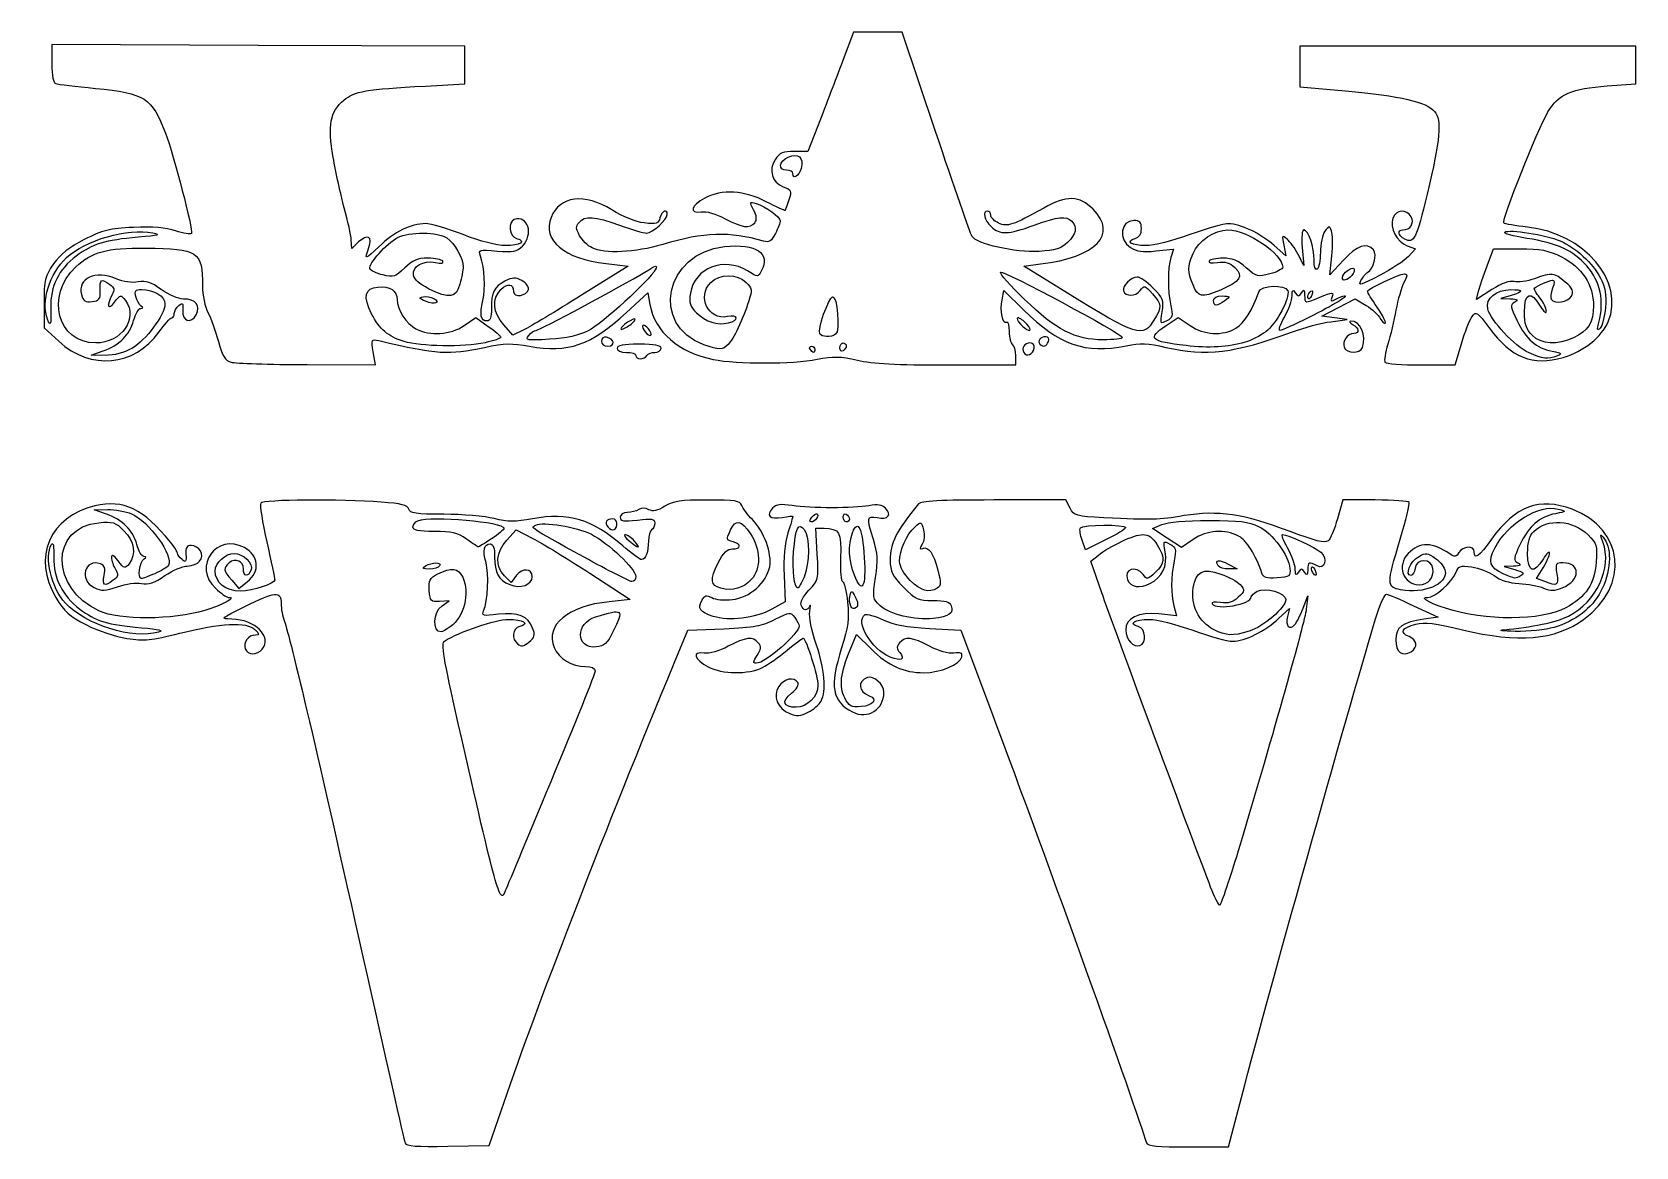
# Model space of a CAD drawing. Header units: centimetres. Extents: x -7.1 to 6.4, y -4.4 to 5.
import ezdxf

# ---------------------------------------------------------------- set-up
doc = ezdxf.new("R2010")
doc.units = ezdxf.units.CM
doc.header["$MEASUREMENT"] = 0
doc.layers.add('Layer 1', color=7, linetype='Continuous')

msp = doc.modelspace()

# ---------------------------------------------------------------- linework, layer by layer
at = {"layer": 'Layer 1'}
for points, knots in [([(-5.39054, 2.16897), (-5.44106, 2.18311), (-5.46319, 2.21931), (-5.4981, 2.34493), (-5.4981, 2.34493), (-5.52228, 2.43192), (-5.56212, 2.54119), (-5.58663, 2.58776), (-5.58663, 2.58776), (-5.61195, 2.63586), (-5.63136, 2.733), (-5.63156, 2.81266), (-5.63156, 2.81266), (-5.63231, 3.10278), (-5.66867, 3.12691), (-6.11005, 3.13023), (-6.11005, 3.13023), (-6.44227, 3.13273), (-6.56178, 3.10051), (-6.6994, 2.97132), (-6.6994, 2.97132), (-6.95873, 2.72789), (-6.85422, 2.33111), (-6.53078, 2.33111), (-6.53078, 2.33111), (-6.31543, 2.33111), (-6.16938, 2.54047), (-6.28159, 2.6883), (-6.28159, 2.6883), (-6.32134, 2.74066), (-6.32229, 2.74052), (-6.37276, 2.67507), (-6.37276, 2.67507), (-6.42808, 2.60332), (-6.44345, 2.64397), (-6.39513, 2.73425), (-6.39513, 2.73425), (-6.37078, 2.77974), (-6.37414, 2.79639), (-6.41342, 2.82511), (-6.41342, 2.82511), (-6.48526, 2.87764), (-6.49928, 2.8689), (-6.49499, 2.77429), (-6.49499, 2.77429), (-6.49159, 2.69926), (-6.50024, 2.68724), (-6.56293, 2.68002), (-6.56293, 2.68002), (-6.62128, 2.67329), (-6.63798, 2.68453), (-6.65187, 2.73989), (-6.65187, 2.73989), (-6.68608, 2.8762), (-6.53419, 2.94508), (-6.35994, 2.87228), (-6.35994, 2.87228), (-6.2976, 2.84623), (-6.22489, 2.83568), (-6.17378, 2.84527), (-6.17378, 2.84527), (-6.10729, 2.85774), (-6.06712, 2.84449), (-5.97985, 2.78127), (-5.97985, 2.78127), (-5.91796, 2.73644), (-5.83635, 2.70153), (-5.79341, 2.70153), (-5.79341, 2.70153), (-5.6913, 2.70153), (-5.64395, 2.64428), (-5.68406, 2.56933), (-5.68406, 2.56933), (-5.72753, 2.48811), (-5.80453, 2.51256), (-5.7979, 2.60547), (-5.7979, 2.60547), (-5.79349, 2.66721), (-5.79891, 2.6741), (-5.83097, 2.6475), (-5.83097, 2.6475), (-5.85206, 2.63), (-5.86932, 2.59927), (-5.86932, 2.57923), (-5.86932, 2.57923), (-5.86932, 2.55918), (-5.87921, 2.54278), (-5.89129, 2.54278), (-5.89129, 2.54278), (-5.90338, 2.54278), (-5.95189, 2.48899), (-5.99911, 2.42324), (-5.99911, 2.42324), (-6.2078, 2.13264), (-6.57148, 2.09908), (-6.84345, 2.34532), (-6.84345, 2.34532), (-6.84345, 2.34532), (-6.96733, 2.45748), (-6.96733, 2.45748), (-6.96733, 2.45748), (-6.96733, 2.45748), (-6.96733, 2.66983), (-6.96733, 2.66983), (-6.96733, 2.66983), (-6.96733, 2.86365), (-6.9603, 2.89219), (-6.88684, 2.99691), (-6.88684, 2.99691), (-6.82972, 3.07832), (-6.75451, 3.1381), (-6.62784, 3.20276), (-6.62784, 3.20276), (-6.47349, 3.28155), (-6.4175, 3.2954), (-6.21416, 3.30512), (-6.21416, 3.30512), (-6.04582, 3.31317), (-5.94475, 3.30469), (-5.85847, 3.2753), (-5.85847, 3.2753), (-5.79218, 3.25271), (-5.73228, 3.2434), (-5.72536, 3.25461), (-5.72536, 3.25461), (-5.70928, 3.28062), (-5.87323, 3.91341), (-5.94414, 4.09903), (-5.94414, 4.09903), (-6.05845, 4.39827), (-6.11399, 4.43378), (-6.53423, 4.47636), (-6.53423, 4.47636), (-6.69967, 4.49312), (-6.84992, 4.51104), (-6.86811, 4.51617), (-6.86811, 4.51617), (-6.88989, 4.52231), (-6.90118, 4.58007), (-6.90118, 4.68527), (-6.90118, 4.68527), (-6.90118, 4.68527), (-6.90118, 4.84504), (-6.90118, 4.84504), (-6.90118, 4.84504), (-6.90118, 4.84504), (-5.16154, 4.83824), (-5.16154, 4.83824), (-5.16154, 4.83824), (-5.16154, 4.83824), (-3.4219, 4.83144), (-3.4219, 4.83144), (-3.4219, 4.83144), (-3.4219, 4.83144), (-3.4219, 4.67269), (-3.4219, 4.67269), (-3.4219, 4.67269), (-3.4219, 4.67269), (-3.4219, 4.51394), (-3.4219, 4.51394), (-3.4219, 4.51394), (-3.4219, 4.51394), (-3.75263, 4.496), (-3.75263, 4.496), (-3.75263, 4.496), (-4.25736, 4.46862), (-4.35159, 4.45245), (-4.44005, 4.37801), (-4.44005, 4.37801), (-4.5565, 4.28002), (-4.57789, 4.16627), (-4.53078, 3.89539), (-4.53078, 3.89539), (-4.50896, 3.76993), (-4.46672, 3.57798), (-4.43692, 3.46883), (-4.43692, 3.46883), (-4.40711, 3.35969), (-4.38085, 3.23837), (-4.37856, 3.19923), (-4.37856, 3.19923), (-4.37856, 3.19923), (-4.3744, 3.12807), (-4.3744, 3.12807), (-4.3744, 3.12807), (-4.3744, 3.12807), (-4.31683, 3.18216), (-4.31683, 3.18216), (-4.31683, 3.18216), (-4.24283, 3.25168), (-4.19539, 3.22618), (-4.22989, 3.13544), (-4.22989, 3.13544), (-4.27091, 3.02755), (-4.2614, 3.02854), (-4.14289, 3.14457), (-4.14289, 3.14457), (-4.01842, 3.26643), (-3.876, 3.33654), (-3.75291, 3.33654), (-3.75291, 3.33654), (-3.70847, 3.33654), (-3.56547, 3.29487), (-3.43513, 3.24394), (-3.43513, 3.24394), (-3.2903, 3.18735), (-3.15223, 3.15134), (-3.08007, 3.15134), (-3.08007, 3.15134), (-2.95522, 3.15134), (-2.89691, 3.1888), (-2.98563, 3.212), (-2.98563, 3.212), (-3.04515, 3.22756), (-3.06033, 3.35068), (-3.00518, 3.37045), (-3.00518, 3.37045), (-2.88996, 3.41176), (-2.83814, 3.24561), (-2.93579, 3.14797), (-2.93579, 3.14797), (-2.9846, 3.09916), (-3.01304, 3.09359), (-3.14995, 3.106), (-3.14995, 3.106), (-3.30267, 3.11985), (-3.3072, 3.11845), (-3.28889, 3.06307), (-3.28889, 3.06307), (-3.25406, 2.95776), (-3.24593, 2.79517), (-3.27015, 2.68832), (-3.27015, 2.68832), (-3.29784, 2.56617), (-3.28751, 2.51634), (-3.23449, 2.51634), (-3.23449, 2.51634), (-3.20853, 2.51634), (-3.19701, 2.54821), (-3.19701, 2.62001), (-3.19701, 2.62001), (-3.19701, 2.76202), (-3.17719, 2.80259), (-3.08437, 2.85059), (-3.08437, 2.85059), (-3.01774, 2.88505), (-2.99414, 2.88624), (-2.94108, 2.85785), (-2.94108, 2.85785), (-2.90614, 2.83915), (-2.8811, 2.80527), (-2.88542, 2.78255), (-2.88542, 2.78255), (-2.89594, 2.72729), (-3.01181, 2.71056), (-3.01181, 2.7643), (-3.01181, 2.7643), (-3.01181, 2.83088), (-3.05966, 2.83891), (-3.11668, 2.7819), (-3.11668, 2.7819), (-3.19449, 2.70409), (-3.18547, 2.58679), (-3.09378, 2.48417), (-3.09378, 2.48417), (-3.09378, 2.48417), (-3.017, 2.39824), (-3.017, 2.39824), (-3.017, 2.39824), (-3.017, 2.39824), (-2.9232, 2.44297), (-2.9232, 2.44297), (-2.9232, 2.44297), (-2.87161, 2.46757), (-2.65315, 2.59827), (-2.43774, 2.73341), (-2.43774, 2.73341), (-2.43774, 2.73341), (-2.04608, 2.97912), (-2.04608, 2.97912), (-2.04608, 2.97912), (-2.04608, 2.97912), (-2.23066, 2.99963), (-2.23066, 2.99963), (-2.23066, 2.99963), (-2.58235, 3.0387), (-2.77326, 3.19886), (-2.69458, 3.38883), (-2.69458, 3.38883), (-2.61956, 3.56993), (-2.41434, 3.59524), (-2.18228, 3.45201), (-2.18228, 3.45201), (-2.08843, 3.39408), (-1.97969, 3.35053), (-1.90903, 3.34256), (-1.90903, 3.34256), (-1.80572, 3.33092), (-1.78989, 3.3361), (-1.77688, 3.38586), (-1.77688, 3.38586), (-1.76184, 3.44336), (-1.71535, 3.46517), (-1.71535, 3.41473), (-1.71535, 3.41473), (-1.71535, 3.3707), (-1.84086, 3.25718), (-1.88954, 3.25718), (-1.88954, 3.25718), (-1.91391, 3.25718), (-2.01636, 3.28695), (-2.11722, 3.32333), (-2.11722, 3.32333), (-2.3304, 3.40023), (-2.40971, 3.40579), (-2.45828, 3.34726), (-2.45828, 3.34726), (-2.48748, 3.31208), (-2.48679, 3.29342), (-2.45411, 3.23519), (-2.45411, 3.23519), (-2.43255, 3.19677), (-2.3855, 3.15046), (-2.34956, 3.13227), (-2.34956, 3.13227), (-2.24527, 3.0795), (-1.98362, 3.0922), (-1.75304, 3.16121), (-1.75304, 3.16121), (-1.40494, 3.2654), (-1.19545, 3.27228), (-0.90377, 3.18908), (-0.90377, 3.18908), (-0.85823, 3.17609), (-0.83756, 3.18947), (-0.80455, 3.2533), (-0.80455, 3.2533), (-0.78162, 3.29764), (-0.76286, 3.34561), (-0.76286, 3.35989), (-0.76286, 3.35989), (-0.76286, 3.39211), (-0.88813, 3.48207), (-0.96714, 3.50659), (-0.96714, 3.50659), (-1.02368, 3.52414), (-1.02447, 3.52208), (-0.98808, 3.45192), (-0.98808, 3.45192), (-0.9606, 3.39895), (-0.95808, 3.36959), (-0.97886, 3.34455), (-0.97886, 3.34455), (-1.02116, 3.29358), (-1.084, 3.30214), (-1.22746, 3.37842), (-1.22746, 3.37842), (-1.30835, 3.42143), (-1.38376, 3.44268), (-1.43093, 3.43576), (-1.43093, 3.43576), (-1.53602, 3.42034), (-1.51692, 3.48818), (-1.39827, 3.55174), (-1.39827, 3.55174), (-1.25491, 3.62854), (-1.06341, 3.61722), (-0.88079, 3.52116), (-0.88079, 3.52116), (-0.79718, 3.47718), (-0.7263, 3.44444), (-0.72328, 3.4484), (-0.72328, 3.4484), (-0.72026, 3.45236), (-0.70547, 3.4922), (-0.69041, 3.53693), (-0.69041, 3.53693), (-0.66494, 3.61257), (-0.66828, 3.62023), (-0.7382, 3.64663), (-0.7382, 3.64663), (-0.8344, 3.68294), (-0.86453, 3.78805), (-0.80484, 3.87913), (-0.80484, 3.87913), (-0.76968, 3.93279), (-0.74005, 3.94508), (-0.64593, 3.94508), (-0.64593, 3.94508), (-0.64593, 3.94508), (-0.53023, 3.94508), (-0.53023, 3.94508), (-0.53023, 3.94508), (-0.53023, 3.94508), (-0.4254, 4.21628), (-0.4254, 4.21628), (-0.4254, 4.21628), (-0.36774, 4.36544), (-0.28111, 4.59166), (-0.23289, 4.71899), (-0.23289, 4.71899), (-0.23289, 4.71899), (-0.14522, 4.9505), (-0.14522, 4.9505), (-0.14522, 4.9505), (-0.14522, 4.9505), (0.0587, 4.9505), (0.0587, 4.9505), (0.0587, 4.9505), (0.0587, 4.9505), (0.26262, 4.9505), (0.26262, 4.9505), (0.26262, 4.9505), (0.26262, 4.9505), (0.54544, 4.11196), (0.54544, 4.11196), (0.54544, 4.11196), (0.70099, 3.65076), (0.83841, 3.25444), (0.85082, 3.23125), (0.85082, 3.23125), (0.88605, 3.16543), (1.21858, 3.09039), (1.41859, 3.10312), (1.41859, 3.10312), (1.5535, 3.11171), (1.60457, 3.12752), (1.65723, 3.17699), (1.65723, 3.17699), (1.73006, 3.24541), (1.74226, 3.30793), (1.69248, 3.35771), (1.69248, 3.35771), (1.64589, 3.4043), (1.57996, 3.39715), (1.37528, 3.32331), (1.37528, 3.32331), (1.15288, 3.24309), (1.09014, 3.24096), (1.01484, 3.31111), (1.01484, 3.31111), (0.95499, 3.36687), (0.9369, 3.44237), (0.98339, 3.44237), (0.98339, 3.44237), (0.99794, 3.44237), (1.00985, 3.42642), (1.00985, 3.40693), (1.00985, 3.40693), (1.00985, 3.38744), (1.04009, 3.35771), (1.07705, 3.34087), (1.07705, 3.34087), (1.15137, 3.30701), (1.19621, 3.32205), (1.45669, 3.46821), (1.45669, 3.46821), (1.6502, 3.5768), (1.75639, 3.57425), (1.87239, 3.45825), (1.87239, 3.45825), (2.08455, 3.24609), (1.90072, 3.05422), (1.4302, 2.99673), (1.4302, 2.99673), (1.4302, 2.99673), (1.28799, 2.97935), (1.28799, 2.97935), (1.28799, 2.97935), (1.28799, 2.97935), (1.65824, 2.75069), (1.65824, 2.75069), (1.65824, 2.75069), (2.24536, 2.3881), (2.2944, 2.37275), (2.38597, 2.52294), (2.38597, 2.52294), (2.45359, 2.63384), (2.45219, 2.65689), (2.37239, 2.74636), (2.37239, 2.74636), (2.30926, 2.81715), (2.30444, 2.81834), (2.26855, 2.77197), (2.26855, 2.77197), (2.22892, 2.72076), (2.14566, 2.72032), (2.12872, 2.77122), (2.12872, 2.77122), (2.11575, 2.81017), (2.19262, 2.88674), (2.24469, 2.88674), (2.24469, 2.88674), (2.26693, 2.88674), (2.32709, 2.84478), (2.37837, 2.7935), (2.37837, 2.7935), (2.46326, 2.70861), (2.47009, 2.69074), (2.45459, 2.59386), (2.45459, 2.59386), (2.43827, 2.49178), (2.43985, 2.48868), (2.49351, 2.5174), (2.49351, 2.5174), (2.54189, 2.54329), (2.54653, 2.56044), (2.52784, 2.64428), (2.52784, 2.64428), (2.50027, 2.76801), (2.50028, 2.959), (2.52786, 3.05045), (2.52786, 3.05045), (2.52786, 3.05045), (2.54931, 3.12155), (2.54931, 3.12155), (2.54931, 3.12155), (2.54931, 3.12155), (2.40221, 3.10637), (2.40221, 3.10637), (2.40221, 3.10637), (2.29035, 3.09482), (2.23905, 3.10171), (2.18809, 3.1351), (2.18809, 3.1351), (2.08413, 3.20322), (2.10406, 3.363), (2.21651, 3.363), (2.21651, 3.363), (2.26702, 3.363), (2.27983, 3.34912), (2.27983, 3.29438), (2.27983, 3.29438), (2.27983, 3.24814), (2.26267, 3.22127), (2.22721, 3.212), (2.22721, 3.212), (2.13964, 3.1891), (2.1961, 3.15134), (2.31792, 3.15134), (2.31792, 3.15134), (2.38223, 3.15134), (2.5442, 3.19186), (2.68809, 3.24394), (2.68809, 3.24394), (2.82879, 3.29487), (2.97606, 3.33628), (3.01536, 3.33596), (3.01536, 3.33596), (3.11402, 3.33516), (3.28304, 3.25425), (3.39929, 3.15219), (3.39929, 3.15219), (3.39929, 3.15219), (3.49664, 3.06671), (3.49664, 3.06671), (3.49664, 3.06671), (3.49664, 3.06671), (3.47909, 3.15532), (3.47909, 3.15532), (3.47909, 3.15532), (3.46288, 3.23714), (3.46506, 3.24103), (3.50748, 3.20613), (3.50748, 3.20613), (3.53275, 3.18534), (3.57457, 3.12711), (3.60042, 3.07673), (3.60042, 3.07673), (3.60042, 3.07673), (3.64741, 2.98513), (3.64741, 2.98513), (3.64741, 2.98513), (3.64741, 2.98513), (3.63503, 3.13438), (3.63503, 3.13438), (3.63503, 3.13438), (3.62737, 3.2268), (3.63299, 3.28363), (3.6498, 3.28363), (3.6498, 3.28363), (3.68657, 3.28363), (3.73504, 3.13756), (3.73504, 3.02677), (3.73504, 3.02677), (3.73504, 2.97336), (3.74584, 2.94322), (3.7615, 2.9529), (3.7615, 2.9529), (3.77605, 2.96189), (3.78796, 3.02581), (3.78796, 3.09493), (3.78796, 3.09493), (3.78796, 3.16405), (3.80497, 3.24371), (3.82576, 3.27196), (3.82576, 3.27196), (3.86187, 3.32103), (3.86439, 3.32117), (3.88224, 3.2751), (3.88224, 3.2751), (3.89252, 3.24858), (3.89338, 3.15466), (3.88415, 3.0664), (3.88415, 3.0664), (3.88415, 3.0664), (3.86738, 2.90592), (3.86738, 2.90592), (3.86738, 2.90592), (3.86738, 2.90592), (3.98165, 3.02863), (3.98165, 3.02863), (3.98165, 3.02863), (4.098, 3.15357), (4.17984, 3.18142), (4.23507, 3.11487), (4.23507, 3.11487), (4.26782, 3.07541), (4.23774, 2.95915), (4.1866, 2.92754), (4.1866, 2.92754), (4.17123, 2.91804), (4.14562, 2.88591), (4.12968, 2.85614), (4.12968, 2.85614), (4.10517, 2.81035), (4.12915, 2.81695), (4.28526, 2.89899), (4.28526, 2.89899), (4.38676, 2.95233), (4.49672, 3.02461), (4.52961, 3.05962), (4.52961, 3.05962), (4.52961, 3.05962), (4.58941, 3.12327), (4.58941, 3.12327), (4.58941, 3.12327), (4.58941, 3.12327), (4.52068, 3.1494), (4.52068, 3.1494), (4.52068, 3.1494), (4.43151, 3.1833), (4.36887, 3.30331), (4.39883, 3.38286), (4.39883, 3.38286), (4.42612, 3.45532), (4.51665, 3.46159), (4.55308, 3.39353), (4.55308, 3.39353), (4.58153, 3.34038), (4.54576, 3.28364), (4.48381, 3.28364), (4.48381, 3.28364), (4.43267, 3.28364), (4.44221, 3.23644), (4.49955, 3.20575), (4.49955, 3.20575), (4.57561, 3.16505), (4.59851, 3.21112), (4.68764, 3.58404), (4.68764, 3.58404), (4.79912, 4.05052), (4.81309, 4.20658), (4.75011, 4.28203), (4.75011, 4.28203), (4.68292, 4.36253), (4.46357, 4.41288), (3.99962, 4.45428), (3.99962, 4.45428), (3.99962, 4.45428), (3.61597, 4.48852), (3.61597, 4.48852), (3.61597, 4.48852), (3.61597, 4.48852), (3.61597, 4.65999), (3.61597, 4.65999), (3.61597, 4.65999), (3.61597, 4.65999), (3.61597, 4.83146), (3.61597, 4.83146), (3.61597, 4.83146), (3.61597, 4.83146), (5.03149, 4.83146), (5.03149, 4.83146), (5.03149, 4.83146), (5.03149, 4.83146), (6.44701, 4.83146), (6.44701, 4.83146), (6.44701, 4.83146), (6.44701, 4.83146), (6.44701, 4.67271), (6.44701, 4.67271), (6.44701, 4.67271), (6.44701, 4.67271), (6.44701, 4.51396), (6.44701, 4.51396), (6.44701, 4.51396), (6.44701, 4.51396), (6.20566, 4.49696), (6.20566, 4.49696), (6.20566, 4.49696), (5.908, 4.476), (5.79236, 4.42527), (5.7059, 4.27773), (5.7059, 4.27773), (5.61688, 4.12583), (5.31342, 3.36331), (5.33386, 3.34288), (5.33386, 3.34288), (5.34298, 3.33376), (5.43215, 3.31756), (5.53202, 3.30689), (5.53202, 3.30689), (6.01384, 3.25541), (6.35685, 2.85315), (6.21284, 2.50847), (6.21284, 2.50847), (6.16014, 2.38234), (6.00412, 2.25909), (5.83487, 2.20989), (5.83487, 2.20989), (5.57488, 2.13431), (5.3983, 2.20441), (5.2114, 2.4574), (5.2114, 2.4574), (5.10993, 2.59475), (5.10073, 2.60091), (5.06663, 2.55426), (5.06663, 2.55426), (5.0466, 2.52687), (5.00619, 2.42378), (4.97682, 2.32519), (4.97682, 2.32519), (4.97682, 2.32519), (4.92343, 2.14593), (4.92343, 2.14593), (4.92343, 2.14593), (4.92343, 2.14593), (4.63507, 2.14593), (4.63507, 2.14593), (4.63507, 2.14593), (4.47647, 2.14593), (4.34021, 2.15645), (4.33226, 2.16931), (4.33226, 2.16931), (4.32431, 2.18217), (4.33539, 2.25063), (4.35688, 2.32145), (4.35688, 2.32145), (4.37837, 2.39226), (4.40896, 2.52114), (4.42485, 2.60783), (4.42485, 2.60783), (4.44074, 2.69452), (4.47093, 2.7987), (4.49195, 2.83934), (4.49195, 2.83934), (4.52171, 2.89689), (4.52269, 2.91317), (4.4964, 2.91297), (4.4964, 2.91297), (4.45139, 2.91263), (4.18484, 2.78781), (4.18484, 2.76708), (4.18484, 2.76708), (4.18484, 2.75812), (4.22171, 2.6972), (4.26677, 2.63171), (4.26677, 2.63171), (4.31183, 2.56622), (4.34256, 2.5065), (4.33506, 2.499), (4.33506, 2.499), (4.32756, 2.4915), (4.3087, 2.50913), (4.29316, 2.53818), (4.29316, 2.53818), (4.27761, 2.56723), (4.22376, 2.61642), (4.17348, 2.6475), (4.17348, 2.6475), (4.17348, 2.6475), (4.08206, 2.704), (4.08206, 2.704), (4.08206, 2.704), (4.08206, 2.704), (3.94163, 2.63076), (3.94163, 2.63076), (3.94163, 2.63076), (3.94163, 2.63076), (3.8012, 2.55752), (3.8012, 2.55752), (3.8012, 2.55752), (3.8012, 2.55752), (3.90703, 2.54295), (3.90703, 2.54295), (3.90703, 2.54295), (3.90703, 2.54295), (4.01286, 2.52838), (4.01286, 2.52838), (4.01286, 2.52838), (4.01286, 2.52838), (3.8754, 2.51056), (3.8754, 2.51056), (3.8754, 2.51056), (3.7998, 2.50076), (3.65097, 2.46091), (3.54467, 2.42202), (3.54467, 2.42202), (3.06226, 2.24551), (2.82651, 2.21707), (2.48654, 2.2944), (2.48654, 2.2944), (2.33432, 2.32902), (2.27167, 2.3315), (2.15279, 2.30763), (2.15279, 2.30763), (1.80391, 2.23757), (1.58914, 2.31288), (1.286, 2.61157), (1.286, 2.61157), (1.286, 2.61157), (1.12094, 2.77421), (1.12094, 2.77421), (1.12094, 2.77421), (1.12094, 2.77421), (1.10522, 2.69562), (1.10522, 2.69562), (1.10522, 2.69562), (1.08662, 2.60263), (1.11131, 2.48409), (1.14495, 2.50488), (1.14495, 2.50488), (1.15795, 2.51291), (1.16859, 2.47782), (1.16859, 2.42688), (1.16859, 2.42688), (1.16859, 2.37595), (1.1805, 2.32692), (1.19505, 2.31792), (1.19505, 2.31792), (1.2096, 2.30893), (1.22151, 2.26655), (1.22151, 2.22375), (1.22151, 2.22375), (1.22151, 2.22375), (1.22151, 2.14594), (1.22151, 2.14594), (1.22151, 2.14594), (1.22151, 2.14594), (0.64107, 2.14594), (0.64107, 2.14594), (0.64107, 2.14594), (0.21512, 2.14594), (0.01442, 2.15666), (-0.11299, 2.18621), (-0.11299, 2.18621), (-0.2581, 2.21986), (-0.31376, 2.22115), (-0.45198, 2.19401), (-0.45198, 2.19401), (-0.66153, 2.15287), (-1.12592, 2.15203), (-1.32777, 2.19243), (-1.32777, 2.19243), (-1.61964, 2.25084), (-1.82032, 2.42462), (-1.86201, 2.65505), (-1.86201, 2.65505), (-1.86201, 2.65505), (-1.87992, 2.75406), (-1.87992, 2.75406), (-1.87992, 2.75406), (-1.87992, 2.75406), (-2.05832, 2.58891), (-2.05832, 2.58891), (-2.05832, 2.58891), (-2.35721, 2.31221), (-2.55398, 2.2435), (-2.87527, 2.30361), (-2.87527, 2.30361), (-3.02495, 2.33162), (-3.08224, 2.3302), (-3.25545, 2.29418), (-3.25545, 2.29418), (-3.56461, 2.2299), (-3.6429, 2.23486), (-4.14692, 2.3507), (-4.14692, 2.3507), (-4.20807, 2.36476), (-4.20979, 2.3612), (-4.19291, 2.25562), (-4.19291, 2.25562), (-4.19291, 2.25562), (-4.17537, 2.14594), (-4.17537, 2.14594), (-4.17537, 2.14594), (-4.17537, 2.14594), (-4.75115, 2.14858), (-4.75115, 2.14858), (-4.75115, 2.14858), (-5.06783, 2.15003), (-5.35555, 2.15923), (-5.39054, 2.16902), (-5.39054, 2.16902), (-5.39054, 2.16902), (-5.39054, 2.16897), (-5.39054, 2.16897)], [0, 0, 0, 0, 0.00438596, 0.00438596, 0.00438596, 0.00438596, 0.00877193, 0.00877193, 0.00877193, 0.00877193, 0.01315789, 0.01315789, 0.01315789, 0.01315789, 0.01754386, 0.01754386, 0.01754386, 0.01754386, 0.02192982, 0.02192982, 0.02192982, 0.02192982, 0.02631579, 0.02631579, 0.02631579, 0.02631579, 0.03070175, 0.03070175, 0.03070175, 0.03070175, 0.03508772, 0.03508772, 0.03508772, 0.03508772, 0.03947368, 0.03947368, 0.03947368, 0.03947368, 0.04385965, 0.04385965, 0.04385965, 0.04385965, 0.04824561, 0.04824561, 0.04824561, 0.04824561, 0.05263158, 0.05263158, 0.05263158, 0.05263158, 0.05701754, 0.05701754, 0.05701754, 0.05701754, 0.06140351, 0.06140351, 0.06140351, 0.06140351, 0.06578947, 0.06578947, 0.06578947, 0.06578947, 0.07017544, 0.07017544, 0.07017544, 0.07017544, 0.0745614, 0.0745614, 0.0745614, 0.0745614, 0.07894737, 0.07894737, 0.07894737, 0.07894737, 0.08333333, 0.08333333, 0.08333333, 0.08333333, 0.0877193, 0.0877193, 0.0877193, 0.0877193, 0.09210526, 0.09210526, 0.09210526, 0.09210526, 0.09649123, 0.09649123, 0.09649123, 0.09649123, 0.10087719, 0.10087719, 0.10087719, 0.10087719, 0.10526316, 0.10526316, 0.10526316, 0.10526316, 0.10964912, 0.10964912, 0.10964912, 0.10964912, 0.11403509, 0.11403509, 0.11403509, 0.11403509, 0.11842105, 0.11842105, 0.11842105, 0.11842105, 0.12280702, 0.12280702, 0.12280702, 0.12280702, 0.12719298, 0.12719298, 0.12719298, 0.12719298, 0.13157895, 0.13157895, 0.13157895, 0.13157895, 0.13596491, 0.13596491, 0.13596491, 0.13596491, 0.14035088, 0.14035088, 0.14035088, 0.14035088, 0.14473684, 0.14473684, 0.14473684, 0.14473684, 0.14912281, 0.14912281, 0.14912281, 0.14912281, 0.15350877, 0.15350877, 0.15350877, 0.15350877, 0.15789474, 0.15789474, 0.15789474, 0.15789474, 0.1622807, 0.1622807, 0.1622807, 0.1622807, 0.16666667, 0.16666667, 0.16666667, 0.16666667, 0.17105263, 0.17105263, 0.17105263, 0.17105263, 0.1754386, 0.1754386, 0.1754386, 0.1754386, 0.17982456, 0.17982456, 0.17982456, 0.17982456, 0.18421053, 0.18421053, 0.18421053, 0.18421053, 0.18859649, 0.18859649, 0.18859649, 0.18859649, 0.19298246, 0.19298246, 0.19298246, 0.19298246, 0.19736842, 0.19736842, 0.19736842, 0.19736842, 0.20175439, 0.20175439, 0.20175439, 0.20175439, 0.20614035, 0.20614035, 0.20614035, 0.20614035, 0.21052632, 0.21052632, 0.21052632, 0.21052632, 0.21491228, 0.21491228, 0.21491228, 0.21491228, 0.21929825, 0.21929825, 0.21929825, 0.21929825, 0.22368421, 0.22368421, 0.22368421, 0.22368421, 0.22807018, 0.22807018, 0.22807018, 0.22807018, 0.23245614, 0.23245614, 0.23245614, 0.23245614, 0.23684211, 0.23684211, 0.23684211, 0.23684211, 0.24122807, 0.24122807, 0.24122807, 0.24122807, 0.24561404, 0.24561404, 0.24561404, 0.24561404, 0.25, 0.25, 0.25, 0.25, 0.25438596, 0.25438596, 0.25438596, 0.25438596, 0.25877193, 0.25877193, 0.25877193, 0.25877193, 0.26315789, 0.26315789, 0.26315789, 0.26315789, 0.26754386, 0.26754386, 0.26754386, 0.26754386, 0.27192982, 0.27192982, 0.27192982, 0.27192982, 0.27631579, 0.27631579, 0.27631579, 0.27631579, 0.28070175, 0.28070175, 0.28070175, 0.28070175, 0.28508772, 0.28508772, 0.28508772, 0.28508772, 0.28947368, 0.28947368, 0.28947368, 0.28947368, 0.29385965, 0.29385965, 0.29385965, 0.29385965, 0.29824561, 0.29824561, 0.29824561, 0.29824561, 0.30263158, 0.30263158, 0.30263158, 0.30263158, 0.30701754, 0.30701754, 0.30701754, 0.30701754, 0.31140351, 0.31140351, 0.31140351, 0.31140351, 0.31578947, 0.31578947, 0.31578947, 0.31578947, 0.32017544, 0.32017544, 0.32017544, 0.32017544, 0.3245614, 0.3245614, 0.3245614, 0.3245614, 0.32894737, 0.32894737, 0.32894737, 0.32894737, 0.33333333, 0.33333333, 0.33333333, 0.33333333, 0.3377193, 0.3377193, 0.3377193, 0.3377193, 0.34210526, 0.34210526, 0.34210526, 0.34210526, 0.34649123, 0.34649123, 0.34649123, 0.34649123, 0.35087719, 0.35087719, 0.35087719, 0.35087719, 0.35526316, 0.35526316, 0.35526316, 0.35526316, 0.35964912, 0.35964912, 0.35964912, 0.35964912, 0.36403509, 0.36403509, 0.36403509, 0.36403509, 0.36842105, 0.36842105, 0.36842105, 0.36842105, 0.37280702, 0.37280702, 0.37280702, 0.37280702, 0.37719298, 0.37719298, 0.37719298, 0.37719298, 0.38157895, 0.38157895, 0.38157895, 0.38157895, 0.38596491, 0.38596491, 0.38596491, 0.38596491, 0.39035088, 0.39035088, 0.39035088, 0.39035088, 0.39473684, 0.39473684, 0.39473684, 0.39473684, 0.39912281, 0.39912281, 0.39912281, 0.39912281, 0.40350877, 0.40350877, 0.40350877, 0.40350877, 0.40789474, 0.40789474, 0.40789474, 0.40789474, 0.4122807, 0.4122807, 0.4122807, 0.4122807, 0.41666667, 0.41666667, 0.41666667, 0.41666667, 0.42105263, 0.42105263, 0.42105263, 0.42105263, 0.4254386, 0.4254386, 0.4254386, 0.4254386, 0.42982456, 0.42982456, 0.42982456, 0.42982456, 0.43421053, 0.43421053, 0.43421053, 0.43421053, 0.43859649, 0.43859649, 0.43859649, 0.43859649, 0.44298246, 0.44298246, 0.44298246, 0.44298246, 0.44736842, 0.44736842, 0.44736842, 0.44736842, 0.45175439, 0.45175439, 0.45175439, 0.45175439, 0.45614035, 0.45614035, 0.45614035, 0.45614035, 0.46052632, 0.46052632, 0.46052632, 0.46052632, 0.46491228, 0.46491228, 0.46491228, 0.46491228, 0.46929825, 0.46929825, 0.46929825, 0.46929825, 0.47368421, 0.47368421, 0.47368421, 0.47368421, 0.47807018, 0.47807018, 0.47807018, 0.47807018, 0.48245614, 0.48245614, 0.48245614, 0.48245614, 0.48684211, 0.48684211, 0.48684211, 0.48684211, 0.49122807, 0.49122807, 0.49122807, 0.49122807, 0.49561404, 0.49561404, 0.49561404, 0.49561404, 0.5, 0.5, 0.5, 0.5, 0.50438596, 0.50438596, 0.50438596, 0.50438596, 0.50877193, 0.50877193, 0.50877193, 0.50877193, 0.51315789, 0.51315789, 0.51315789, 0.51315789, 0.51754386, 0.51754386, 0.51754386, 0.51754386, 0.52192982, 0.52192982, 0.52192982, 0.52192982, 0.52631579, 0.52631579, 0.52631579, 0.52631579, 0.53070175, 0.53070175, 0.53070175, 0.53070175, 0.53508772, 0.53508772, 0.53508772, 0.53508772, 0.53947368, 0.53947368, 0.53947368, 0.53947368, 0.54385965, 0.54385965, 0.54385965, 0.54385965, 0.54824561, 0.54824561, 0.54824561, 0.54824561, 0.55263158, 0.55263158, 0.55263158, 0.55263158, 0.55701754, 0.55701754, 0.55701754, 0.55701754, 0.56140351, 0.56140351, 0.56140351, 0.56140351, 0.56578947, 0.56578947, 0.56578947, 0.56578947, 0.57017544, 0.57017544, 0.57017544, 0.57017544, 0.5745614, 0.5745614, 0.5745614, 0.5745614, 0.57894737, 0.57894737, 0.57894737, 0.57894737, 0.58333333, 0.58333333, 0.58333333, 0.58333333, 0.5877193, 0.5877193, 0.5877193, 0.5877193, 0.59210526, 0.59210526, 0.59210526, 0.59210526, 0.59649123, 0.59649123, 0.59649123, 0.59649123, 0.60087719, 0.60087719, 0.60087719, 0.60087719, 0.60526316, 0.60526316, 0.60526316, 0.60526316, 0.60964912, 0.60964912, 0.60964912, 0.60964912, 0.61403509, 0.61403509, 0.61403509, 0.61403509, 0.61842105, 0.61842105, 0.61842105, 0.61842105, 0.62280702, 0.62280702, 0.62280702, 0.62280702, 0.62719298, 0.62719298, 0.62719298, 0.62719298, 0.63157895, 0.63157895, 0.63157895, 0.63157895, 0.63596491, 0.63596491, 0.63596491, 0.63596491, 0.64035088, 0.64035088, 0.64035088, 0.64035088, 0.64473684, 0.64473684, 0.64473684, 0.64473684, 0.64912281, 0.64912281, 0.64912281, 0.64912281, 0.65350877, 0.65350877, 0.65350877, 0.65350877, 0.65789474, 0.65789474, 0.65789474, 0.65789474, 0.6622807, 0.6622807, 0.6622807, 0.6622807, 0.66666667, 0.66666667, 0.66666667, 0.66666667, 0.67105263, 0.67105263, 0.67105263, 0.67105263, 0.6754386, 0.6754386, 0.6754386, 0.6754386, 0.67982456, 0.67982456, 0.67982456, 0.67982456, 0.68421053, 0.68421053, 0.68421053, 0.68421053, 0.68859649, 0.68859649, 0.68859649, 0.68859649, 0.69298246, 0.69298246, 0.69298246, 0.69298246, 0.69736842, 0.69736842, 0.69736842, 0.69736842, 0.70175439, 0.70175439, 0.70175439, 0.70175439, 0.70614035, 0.70614035, 0.70614035, 0.70614035, 0.71052632, 0.71052632, 0.71052632, 0.71052632, 0.71491228, 0.71491228, 0.71491228, 0.71491228, 0.71929825, 0.71929825, 0.71929825, 0.71929825, 0.72368421, 0.72368421, 0.72368421, 0.72368421, 0.72807018, 0.72807018, 0.72807018, 0.72807018, 0.73245614, 0.73245614, 0.73245614, 0.73245614, 0.73684211, 0.73684211, 0.73684211, 0.73684211, 0.74122807, 0.74122807, 0.74122807, 0.74122807, 0.74561404, 0.74561404, 0.74561404, 0.74561404, 0.75, 0.75, 0.75, 0.75, 0.75438596, 0.75438596, 0.75438596, 0.75438596, 0.75877193, 0.75877193, 0.75877193, 0.75877193, 0.76315789, 0.76315789, 0.76315789, 0.76315789, 0.76754386, 0.76754386, 0.76754386, 0.76754386, 0.77192982, 0.77192982, 0.77192982, 0.77192982, 0.77631579, 0.77631579, 0.77631579, 0.77631579, 0.78070175, 0.78070175, 0.78070175, 0.78070175, 0.78508772, 0.78508772, 0.78508772, 0.78508772, 0.78947368, 0.78947368, 0.78947368, 0.78947368, 0.79385965, 0.79385965, 0.79385965, 0.79385965, 0.79824561, 0.79824561, 0.79824561, 0.79824561, 0.80263158, 0.80263158, 0.80263158, 0.80263158, 0.80701754, 0.80701754, 0.80701754, 0.80701754, 0.81140351, 0.81140351, 0.81140351, 0.81140351, 0.81578947, 0.81578947, 0.81578947, 0.81578947, 0.82017544, 0.82017544, 0.82017544, 0.82017544, 0.8245614, 0.8245614, 0.8245614, 0.8245614, 0.82894737, 0.82894737, 0.82894737, 0.82894737, 0.83333333, 0.83333333, 0.83333333, 0.83333333, 0.8377193, 0.8377193, 0.8377193, 0.8377193, 0.84210526, 0.84210526, 0.84210526, 0.84210526, 0.84649123, 0.84649123, 0.84649123, 0.84649123, 0.85087719, 0.85087719, 0.85087719, 0.85087719, 0.85526316, 0.85526316, 0.85526316, 0.85526316, 0.85964912, 0.85964912, 0.85964912, 0.85964912, 0.86403509, 0.86403509, 0.86403509, 0.86403509, 0.86842105, 0.86842105, 0.86842105, 0.86842105, 0.87280702, 0.87280702, 0.87280702, 0.87280702, 0.87719298, 0.87719298, 0.87719298, 0.87719298, 0.88157895, 0.88157895, 0.88157895, 0.88157895, 0.88596491, 0.88596491, 0.88596491, 0.88596491, 0.89035088, 0.89035088, 0.89035088, 0.89035088, 0.89473684, 0.89473684, 0.89473684, 0.89473684, 0.89912281, 0.89912281, 0.89912281, 0.89912281, 0.90350877, 0.90350877, 0.90350877, 0.90350877, 0.90789474, 0.90789474, 0.90789474, 0.90789474, 0.9122807, 0.9122807, 0.9122807, 0.9122807, 0.91666667, 0.91666667, 0.91666667, 0.91666667, 0.92105263, 0.92105263, 0.92105263, 0.92105263, 0.9254386, 0.9254386, 0.9254386, 0.9254386, 0.92982456, 0.92982456, 0.92982456, 0.92982456, 0.93421053, 0.93421053, 0.93421053, 0.93421053, 0.93859649, 0.93859649, 0.93859649, 0.93859649, 0.94298246, 0.94298246, 0.94298246, 0.94298246, 0.94736842, 0.94736842, 0.94736842, 0.94736842, 0.95175439, 0.95175439, 0.95175439, 0.95175439, 0.95614035, 0.95614035, 0.95614035, 0.95614035, 0.96052632, 0.96052632, 0.96052632, 0.96052632, 0.96491228, 0.96491228, 0.96491228, 0.96491228, 0.96929825, 0.96929825, 0.96929825, 0.96929825, 0.97368421, 0.97368421, 0.97368421, 0.97368421, 0.97807018, 0.97807018, 0.97807018, 0.97807018, 0.98245614, 0.98245614, 0.98245614, 0.98245614, 0.98684211, 0.98684211, 0.98684211, 0.98684211, 0.99122807, 0.99122807, 0.99122807, 0.99122807, 1, 1, 1, 1]), ([(-0.58804, 3.80148), (-0.56437, 3.89578), (-0.61016, 3.9364), (-0.69601, 3.89729), (-0.69601, 3.89729), (-0.77583, 3.86092), (-0.78521, 3.78632), (-0.70996, 3.78632), (-0.70996, 3.78632), (-0.68086, 3.78632), (-0.65704, 3.77441), (-0.65704, 3.75986), (-0.65704, 3.75986), (-0.65704, 3.70462), (-0.60438, 3.73639), (-0.58804, 3.80148)], [0, 0, 0, 0, 0.2, 0.2, 0.2, 0.2, 0.4, 0.4, 0.4, 0.4, 0.6, 0.6, 0.6, 0.6, 1, 1, 1, 1]), ([(-6.911, 2.62876), (-6.91543, 2.80755), (-6.84414, 2.95143), (-6.69549, 3.06374), (-6.69549, 3.06374), (-6.56029, 3.16588), (-6.45514, 3.19781), (-6.17361, 3.22221), (-6.17361, 3.22221), (-5.99629, 3.23758), (-5.97652, 3.24363), (-6.05178, 3.25953), (-6.05178, 3.25953), (-6.25536, 3.30252), (-6.62441, 3.19638), (-6.77796, 3.05068), (-6.77796, 3.05068), (-6.92229, 2.91372), (-6.99466, 2.67917), (-6.93807, 2.53171), (-6.93807, 2.53171), (-6.91219, 2.46427), (-6.90736, 2.48159), (-6.911, 2.62876)], [0, 0, 0, 0, 0.14285714, 0.14285714, 0.14285714, 0.14285714, 0.28571429, 0.28571429, 0.28571429, 0.28571429, 0.42857143, 0.42857143, 0.42857143, 0.42857143, 0.57142857, 0.57142857, 0.57142857, 0.57142857, 0.71428571, 0.71428571, 0.71428571, 0.71428571, 1, 1, 1, 1]), ([(-3.46301, 2.82719), (-3.44786, 2.88176), (-3.43539, 2.94784), (-3.43531, 2.97402), (-3.43531, 2.97402), (-3.4351, 3.04448), (-3.50594, 3.16874), (-3.57319, 3.21584), (-3.57319, 3.21584), (-3.64826, 3.26842), (-3.8889, 3.27013), (-3.98817, 3.2188), (-3.98817, 3.2188), (-4.08045, 3.17108), (-4.23512, 2.99797), (-4.22164, 2.9575), (-4.22164, 2.9575), (-4.21613, 2.94096), (-4.16693, 2.91686), (-4.11231, 2.90394), (-4.11231, 2.90394), (-4.02174, 2.88252), (-4.00551, 2.88771), (-3.92788, 2.96296), (-3.92788, 2.96296), (-3.86041, 3.02836), (-3.82002, 3.04547), (-3.73313, 3.04547), (-3.73313, 3.04547), (-3.67284, 3.04547), (-3.61626, 3.03374), (-3.6074, 3.01941), (-3.6074, 3.01941), (-3.59747, 3.00335), (-3.62102, 2.9993), (-3.66875, 3.00884), (-3.66875, 3.00884), (-3.77339, 3.02977), (-3.86402, 2.97871), (-3.8535, 2.90477), (-3.8535, 2.90477), (-3.84806, 2.86656), (-3.80501, 2.82726), (-3.72622, 2.78859), (-3.72622, 2.78859), (-3.54758, 2.70091), (-3.496, 2.70847), (-3.46303, 2.82719), (-3.46303, 2.82719), (-3.46303, 2.82719), (-3.46301, 2.82719), (-3.46301, 2.82719)], [0, 0, 0, 0, 0.07142857, 0.07142857, 0.07142857, 0.07142857, 0.14285714, 0.14285714, 0.14285714, 0.14285714, 0.21428571, 0.21428571, 0.21428571, 0.21428571, 0.28571429, 0.28571429, 0.28571429, 0.28571429, 0.35714286, 0.35714286, 0.35714286, 0.35714286, 0.42857143, 0.42857143, 0.42857143, 0.42857143, 0.5, 0.5, 0.5, 0.5, 0.57142857, 0.57142857, 0.57142857, 0.57142857, 0.64285714, 0.64285714, 0.64285714, 0.64285714, 0.71428571, 0.71428571, 0.71428571, 0.71428571, 0.78571429, 0.78571429, 0.78571429, 0.78571429, 0.85714286, 0.85714286, 0.85714286, 0.85714286, 1, 1, 1, 1]), ([(2.94609, 2.77728), (3.11486, 2.84962), (3.14404, 2.89465), (3.06832, 2.9659), (3.06832, 2.9659), (3.02254, 3.00898), (2.98598, 3.01977), (2.92086, 3.00944), (2.92086, 3.00944), (2.87012, 3.00139), (2.84065, 3.006), (2.84966, 3.02059), (2.84966, 3.02059), (2.85812, 3.03428), (2.91155, 3.04548), (2.96839, 3.04548), (2.96839, 3.04548), (3.0459, 3.04548), (3.09475, 3.02528), (3.16377, 2.96468), (3.16377, 2.96468), (3.25048, 2.88855), (3.26199, 2.88555), (3.36313, 2.91278), (3.36313, 2.91278), (3.42216, 2.92868), (3.47046, 2.95427), (3.47046, 2.96965), (3.47046, 2.96965), (3.47046, 3.08185), (3.17358, 3.2837), (3.00886, 3.2835), (3.00886, 3.2835), (2.89453, 3.28337), (2.75951, 3.19241), (2.71481, 3.08543), (2.71481, 3.08543), (2.66714, 2.97134), (2.66717, 2.93431), (2.71505, 2.81973), (2.71505, 2.81973), (2.75905, 2.71442), (2.78733, 2.70922), (2.94609, 2.77728)], [0, 0, 0, 0, 0.08333333, 0.08333333, 0.08333333, 0.08333333, 0.16666667, 0.16666667, 0.16666667, 0.16666667, 0.25, 0.25, 0.25, 0.25, 0.33333333, 0.33333333, 0.33333333, 0.33333333, 0.41666667, 0.41666667, 0.41666667, 0.41666667, 0.5, 0.5, 0.5, 0.5, 0.58333333, 0.58333333, 0.58333333, 0.58333333, 0.66666667, 0.66666667, 0.66666667, 0.66666667, 0.75, 0.75, 0.75, 0.75, 0.83333333, 0.83333333, 0.83333333, 0.83333333, 1, 1, 1, 1]), ([(6.18969, 2.62982), (6.19863, 2.73764), (6.18844, 2.79716), (6.1472, 2.878), (6.1472, 2.878), (6.08297, 3.0039), (5.9399, 3.13586), (5.80777, 3.19107), (5.80777, 3.19107), (5.68518, 3.24229), (5.38195, 3.29074), (5.34129, 3.26561), (5.34129, 3.26561), (5.32399, 3.25492), (5.40816, 3.23091), (5.52834, 3.21226), (5.52834, 3.21226), (5.78413, 3.17257), (5.91762, 3.11117), (6.03243, 2.98041), (6.03243, 2.98041), (6.1478, 2.84902), (6.18303, 2.68357), (6.13408, 2.50309), (6.13408, 2.50309), (6.11703, 2.44022), (6.11935, 2.4304), (6.14524, 2.45586), (6.14524, 2.45586), (6.16322, 2.47354), (6.18322, 2.55183), (6.18969, 2.62984), (6.18969, 2.62984), (6.18969, 2.62984), (6.18969, 2.62982), (6.18969, 2.62982)], [0, 0, 0, 0, 0.1, 0.1, 0.1, 0.1, 0.2, 0.2, 0.2, 0.2, 0.3, 0.3, 0.3, 0.3, 0.4, 0.4, 0.4, 0.4, 0.5, 0.5, 0.5, 0.5, 0.6, 0.6, 0.6, 0.6, 0.7, 0.7, 0.7, 0.7, 0.8, 0.8, 0.8, 0.8, 1, 1, 1, 1]), ([(-1.20205, 2.31904), (-1.15799, 2.3631), (-1.08145, 2.52469), (-1.02817, 2.68614), (-1.02817, 2.68614), (-0.99802, 2.77748), (-1.00004, 2.79169), (-1.05033, 2.84198), (-1.05033, 2.84198), (-1.12443, 2.91608), (-1.27461, 2.91592), (-1.34886, 2.84168), (-1.34886, 2.84168), (-1.46892, 2.72162), (-1.37009, 2.52055), (-1.20705, 2.55316), (-1.20705, 2.55316), (-1.11549, 2.57147), (-1.10854, 2.52354), (-1.19945, 2.50072), (-1.19945, 2.50072), (-1.29365, 2.47708), (-1.3919, 2.50792), (-1.46946, 2.58548), (-1.46946, 2.58548), (-1.52504, 2.64106), (-1.53384, 2.66909), (-1.52102, 2.74977), (-1.52102, 2.74977), (-1.48705, 2.96356), (-1.23743, 3.06123), (-1.03878, 2.93846), (-1.03878, 2.93846), (-0.95175, 2.88467), (-0.95107, 2.88466), (-0.92321, 2.93672), (-0.92321, 2.93672), (-0.842, 3.08846), (-0.96519, 3.17061), (-1.23259, 3.14301), (-1.23259, 3.14301), (-1.73527, 3.09113), (-1.86375, 2.47969), (-1.40626, 2.31652), (-1.40626, 2.31652), (-1.275, 2.26971), (-1.25111, 2.27), (-1.20207, 2.31904), (-1.20207, 2.31904), (-1.20207, 2.31904), (-1.20205, 2.31904), (-1.20205, 2.31904)], [0, 0, 0, 0, 0.07142857, 0.07142857, 0.07142857, 0.07142857, 0.14285714, 0.14285714, 0.14285714, 0.14285714, 0.21428571, 0.21428571, 0.21428571, 0.21428571, 0.28571429, 0.28571429, 0.28571429, 0.28571429, 0.35714286, 0.35714286, 0.35714286, 0.35714286, 0.42857143, 0.42857143, 0.42857143, 0.42857143, 0.5, 0.5, 0.5, 0.5, 0.57142857, 0.57142857, 0.57142857, 0.57142857, 0.64285714, 0.64285714, 0.64285714, 0.64285714, 0.71428571, 0.71428571, 0.71428571, 0.71428571, 0.78571429, 0.78571429, 0.78571429, 0.78571429, 0.85714286, 0.85714286, 0.85714286, 0.85714286, 1, 1, 1, 1]), ([(5.92139, 2.37424), (6.04443, 2.43263), (6.08984, 2.50576), (6.08984, 2.64555), (6.08984, 2.64555), (6.08984, 2.82085), (5.99133, 2.97099), (5.82045, 3.05615), (5.82045, 3.05615), (5.70559, 3.11339), (5.64623, 3.12485), (5.46478, 3.12485), (5.46478, 3.12485), (5.46478, 3.12485), (5.24698, 3.12485), (5.24698, 3.12485), (5.24698, 3.12485), (5.24698, 3.12485), (5.19294, 2.98041), (5.19294, 2.98041), (5.19294, 2.98041), (5.16322, 2.90097), (5.13114, 2.80505), (5.12166, 2.76727), (5.12166, 2.76727), (5.12166, 2.76727), (5.10442, 2.69858), (5.10442, 2.69858), (5.10442, 2.69858), (5.10442, 2.69858), (5.23333, 2.7805), (5.23333, 2.7805), (5.23333, 2.7805), (5.3183, 2.8345), (5.38218, 2.85747), (5.42071, 2.84788), (5.42071, 2.84788), (5.45287, 2.83988), (5.53026, 2.85113), (5.59269, 2.87287), (5.59269, 2.87287), (5.74369, 2.92547), (5.75518, 2.92421), (5.84947, 2.84487), (5.84947, 2.84487), (5.91624, 2.78869), (5.92583, 2.76755), (5.90349, 2.72581), (5.90349, 2.72581), (5.87555, 2.6736), (5.761, 2.65568), (5.73404, 2.69929), (5.73404, 2.69929), (5.7258, 2.71262), (5.73076, 2.75429), (5.74505, 2.79189), (5.74505, 2.79189), (5.76268, 2.83827), (5.76218, 2.86026), (5.7435, 2.86026), (5.7435, 2.86026), (5.7193, 2.86026), (5.61718, 2.81458), (5.59074, 2.79192), (5.59074, 2.79192), (5.58544, 2.78738), (5.60628, 2.75167), (5.63704, 2.71256), (5.63704, 2.71256), (5.6678, 2.67345), (5.69293, 2.62222), (5.69287, 2.59872), (5.69287, 2.59872), (5.69282, 2.57384), (5.67086, 2.59192), (5.64034, 2.64198), (5.64034, 2.64198), (5.55982, 2.77404), (5.50776, 2.75538), (5.50776, 2.59448), (5.50776, 2.59448), (5.50776, 2.48802), (5.52091, 2.44783), (5.5727, 2.39604), (5.5727, 2.39604), (5.65039, 2.31835), (5.78579, 2.30989), (5.92139, 2.37423), (5.92139, 2.37423), (5.92139, 2.37423), (5.92139, 2.37424), (5.92139, 2.37424)], [0, 0, 0, 0, 0.04166667, 0.04166667, 0.04166667, 0.04166667, 0.08333333, 0.08333333, 0.08333333, 0.08333333, 0.125, 0.125, 0.125, 0.125, 0.16666667, 0.16666667, 0.16666667, 0.16666667, 0.20833333, 0.20833333, 0.20833333, 0.20833333, 0.25, 0.25, 0.25, 0.25, 0.29166667, 0.29166667, 0.29166667, 0.29166667, 0.33333333, 0.33333333, 0.33333333, 0.33333333, 0.375, 0.375, 0.375, 0.375, 0.41666667, 0.41666667, 0.41666667, 0.41666667, 0.45833333, 0.45833333, 0.45833333, 0.45833333, 0.5, 0.5, 0.5, 0.5, 0.54166667, 0.54166667, 0.54166667, 0.54166667, 0.58333333, 0.58333333, 0.58333333, 0.58333333, 0.625, 0.625, 0.625, 0.625, 0.66666667, 0.66666667, 0.66666667, 0.66666667, 0.70833333, 0.70833333, 0.70833333, 0.70833333, 0.75, 0.75, 0.75, 0.75, 0.79166667, 0.79166667, 0.79166667, 0.79166667, 0.83333333, 0.83333333, 0.83333333, 0.83333333, 0.875, 0.875, 0.875, 0.875, 0.91666667, 0.91666667, 0.91666667, 0.91666667, 1, 1, 1, 1]), ([(-2.38161, 2.43402), (-2.2643, 2.49435), (-1.86513, 2.85756), (-1.81671, 2.94802), (-1.81671, 2.94802), (-1.79363, 2.99114), (-1.80659, 2.98832), (-1.90464, 2.92888), (-1.90464, 2.92888), (-2.10649, 2.80651), (-2.79521, 2.43693), (-2.82137, 2.43693), (-2.82137, 2.43693), (-2.83524, 2.43693), (-2.86282, 2.41737), (-2.88265, 2.39347), (-2.88265, 2.39347), (-2.91572, 2.35363), (-2.90113, 2.35106), (-2.7073, 2.36263), (-2.7073, 2.36263), (-2.56022, 2.37141), (-2.4611, 2.39313), (-2.3816, 2.43402), (-2.3816, 2.43402), (-2.3816, 2.43402), (-2.38161, 2.43402), (-2.38161, 2.43402)], [0, 0, 0, 0, 0.125, 0.125, 0.125, 0.125, 0.25, 0.25, 0.25, 0.25, 0.375, 0.375, 0.375, 0.375, 0.5, 0.5, 0.5, 0.5, 0.625, 0.625, 0.625, 0.625, 0.75, 0.75, 0.75, 0.75, 1, 1, 1, 1]), ([(4.05308, 2.90059), (4.07149, 2.92277), (4.07919, 2.94828), (4.07019, 2.95728), (4.07019, 2.95728), (4.05097, 2.9765), (3.97318, 2.91732), (3.97318, 2.88348), (3.97318, 2.88348), (3.97318, 2.84703), (4.0163, 2.85627), (4.05309, 2.90059), (4.05309, 2.90059), (4.05309, 2.90059), (4.05308, 2.90059), (4.05308, 2.90059)], [0, 0, 0, 0, 0.2, 0.2, 0.2, 0.2, 0.4, 0.4, 0.4, 0.4, 0.6, 0.6, 0.6, 0.6, 1, 1, 1, 1]), ([(2.12055, 2.3774), (2.11971, 2.40851), (1.11375, 2.94654), (1.09379, 2.92655), (1.09379, 2.92655), (1.084, 2.91674), (1.17457, 2.81376), (1.29506, 2.6977), (1.29506, 2.6977), (1.56264, 2.43996), (1.7216, 2.35818), (1.95572, 2.35782), (1.95572, 2.35782), (2.04667, 2.35769), (2.12084, 2.36649), (2.12055, 2.37741), (2.12055, 2.37741), (2.12055, 2.37741), (2.12055, 2.3774), (2.12055, 2.3774)], [0, 0, 0, 0, 0.16666667, 0.16666667, 0.16666667, 0.16666667, 0.33333333, 0.33333333, 0.33333333, 0.33333333, 0.5, 0.5, 0.5, 0.5, 0.66666667, 0.66666667, 0.66666667, 0.66666667, 1, 1, 1, 1]), ([(-6.22652, 2.28581), (-6.1095, 2.35179), (-5.94871, 2.56869), (-5.94871, 2.66057), (-5.94871, 2.66057), (-5.94871, 2.72498), (-6.04035, 2.78089), (-6.14592, 2.78089), (-6.14592, 2.78089), (-6.19748, 2.78089), (-6.20572, 2.77052), (-6.1933, 2.72136), (-6.1933, 2.72136), (-6.18502, 2.68862), (-6.1653, 2.65308), (-6.14947, 2.64239), (-6.14947, 2.64239), (-6.12959, 2.62896), (-6.1306, 2.62283), (-6.15274, 2.62255), (-6.15274, 2.62255), (-6.17037, 2.62234), (-6.19702, 2.57672), (-6.21197, 2.5212), (-6.21197, 2.5212), (-6.24467, 2.39977), (-6.33142, 2.31282), (-6.46875, 2.26386), (-6.46875, 2.26386), (-6.46875, 2.26386), (-6.57048, 2.22759), (-6.57048, 2.22759), (-6.57048, 2.22759), (-6.57048, 2.22759), (-6.45142, 2.22686), (-6.45142, 2.22686), (-6.45142, 2.22686), (-6.37567, 2.2264), (-6.29385, 2.24784), (-6.22652, 2.28581)], [0, 0, 0, 0, 0.09090909, 0.09090909, 0.09090909, 0.09090909, 0.18181818, 0.18181818, 0.18181818, 0.18181818, 0.27272727, 0.27272727, 0.27272727, 0.27272727, 0.36363636, 0.36363636, 0.36363636, 0.36363636, 0.45454545, 0.45454545, 0.45454545, 0.45454545, 0.54545455, 0.54545455, 0.54545455, 0.54545455, 0.63636364, 0.63636364, 0.63636364, 0.63636364, 0.72727273, 0.72727273, 0.72727273, 0.72727273, 0.81818182, 0.81818182, 0.81818182, 0.81818182, 1, 1, 1, 1]), ([(-3.25126, 2.33329), (-3.17778, 2.34905), (-3.11792, 2.36988), (-3.11823, 2.37959), (-3.11823, 2.37959), (-3.11854, 2.3893), (-3.16592, 2.43058), (-3.22352, 2.47133), (-3.22352, 2.47133), (-3.22352, 2.47133), (-3.32824, 2.54541), (-3.32824, 2.54541), (-3.32824, 2.54541), (-3.32824, 2.54541), (-3.42753, 2.47794), (-3.42753, 2.47794), (-3.42753, 2.47794), (-3.54318, 2.39936), (-3.71181, 2.38798), (-3.8329, 2.45061), (-3.8329, 2.45061), (-3.91484, 2.49298), (-3.99078, 2.61148), (-3.99078, 2.69696), (-3.99078, 2.69696), (-3.99078, 2.77121), (-4.05424, 2.81215), (-4.15442, 2.80254), (-4.15442, 2.80254), (-4.26408, 2.79201), (-4.28041, 2.72203), (-4.20684, 2.57787), (-4.20684, 2.57787), (-4.13858, 2.44413), (-4.07205, 2.38721), (-3.9334, 2.34394), (-3.9334, 2.34394), (-3.79307, 2.30015), (-3.43206, 2.29451), (-3.25125, 2.33329), (-3.25125, 2.33329), (-3.25125, 2.33329), (-3.25126, 2.33329), (-3.25126, 2.33329)], [0, 0, 0, 0, 0.08333333, 0.08333333, 0.08333333, 0.08333333, 0.16666667, 0.16666667, 0.16666667, 0.16666667, 0.25, 0.25, 0.25, 0.25, 0.33333333, 0.33333333, 0.33333333, 0.33333333, 0.41666667, 0.41666667, 0.41666667, 0.41666667, 0.5, 0.5, 0.5, 0.5, 0.58333333, 0.58333333, 0.58333333, 0.58333333, 0.66666667, 0.66666667, 0.66666667, 0.66666667, 0.75, 0.75, 0.75, 0.75, 0.83333333, 0.83333333, 0.83333333, 0.83333333, 1, 1, 1, 1]), ([(-3.68395, 2.70696), (-3.7081, 2.72048), (-3.74833, 2.7266), (-3.77334, 2.72056), (-3.77334, 2.72056), (-3.80995, 2.71172), (-3.80592, 2.70424), (-3.75266, 2.6822), (-3.75266, 2.6822), (-3.67565, 2.65032), (-3.61913, 2.67069), (-3.68395, 2.70696)], [0, 0, 0, 0, 0.25, 0.25, 0.25, 0.25, 0.5, 0.5, 0.5, 0.5, 1, 1, 1, 1]), ([(-0.29683, 2.40427), (-0.25793, 2.42992), (-0.28206, 2.73391), (-0.32195, 2.72061), (-0.32195, 2.72061), (-0.35827, 2.7085), (-0.4516, 2.44195), (-0.43112, 2.40882), (-0.43112, 2.40882), (-0.41293, 2.37939), (-0.33839, 2.37687), (-0.29683, 2.40427)], [0, 0, 0, 0, 0.25, 0.25, 0.25, 0.25, 0.5, 0.5, 0.5, 0.5, 1, 1, 1, 1]), ([(3.15296, 2.33663), (3.20389, 2.35175), (3.28266, 2.39179), (3.328, 2.42562), (3.328, 2.42562), (3.41771, 2.49255), (3.53512, 2.71213), (3.5126, 2.77083), (3.5126, 2.77083), (3.49085, 2.82752), (3.28765, 2.8194), (3.26801, 2.76106), (3.26801, 2.76106), (3.21856, 2.61415), (3.14461, 2.49634), (3.07669, 2.45621), (3.07669, 2.45621), (2.9629, 2.38899), (2.80879, 2.3977), (2.69042, 2.47802), (2.69042, 2.47802), (2.69042, 2.47802), (2.59091, 2.54555), (2.59091, 2.54555), (2.59091, 2.54555), (2.59091, 2.54555), (2.48829, 2.47764), (2.48829, 2.47764), (2.48829, 2.47764), (2.32614, 2.37034), (2.35194, 2.34432), (2.65601, 2.30851), (2.65601, 2.30851), (2.84379, 2.2864), (3.01666, 2.29618), (3.15297, 2.33663), (3.15297, 2.33663), (3.15297, 2.33663), (3.15296, 2.33663), (3.15296, 2.33663)], [0, 0, 0, 0, 0.09090909, 0.09090909, 0.09090909, 0.09090909, 0.18181818, 0.18181818, 0.18181818, 0.18181818, 0.27272727, 0.27272727, 0.27272727, 0.27272727, 0.36363636, 0.36363636, 0.36363636, 0.36363636, 0.45454545, 0.45454545, 0.45454545, 0.45454545, 0.54545455, 0.54545455, 0.54545455, 0.54545455, 0.63636364, 0.63636364, 0.63636364, 0.63636364, 0.72727273, 0.72727273, 0.72727273, 0.72727273, 0.81818182, 0.81818182, 0.81818182, 0.81818182, 1, 1, 1, 1]), ([(2.98254, 2.68745), (3.03173, 2.72466), (3.03083, 2.72633), (2.96114, 2.72714), (2.96114, 2.72714), (2.91373, 2.72769), (2.88838, 2.71415), (2.88838, 2.68829), (2.88838, 2.68829), (2.88838, 2.63821), (2.9171, 2.63795), (2.98254, 2.68745)], [0, 0, 0, 0, 0.25, 0.25, 0.25, 0.25, 0.5, 0.5, 0.5, 0.5, 1, 1, 1, 1]), ([(3.69047, 2.54538), (3.90952, 2.65583), (4.02808, 2.72797), (3.99055, 2.72797), (3.99055, 2.72797), (3.97908, 2.72797), (3.94693, 2.71579), (3.91911, 2.7009), (3.91911, 2.7009), (3.8783, 2.67906), (3.87152, 2.68161), (3.88399, 2.71413), (3.88399, 2.71413), (3.90312, 2.76397), (3.89672, 2.76401), (3.77881, 2.71474), (3.77881, 2.71474), (3.65697, 2.66383), (3.65574, 2.66403), (3.65526, 2.73458), (3.65526, 2.73458), (3.65493, 2.78293), (3.64996, 2.78666), (3.6288, 2.75442), (3.6288, 2.75442), (3.60564, 2.71914), (3.59985, 2.71914), (3.57669, 2.75442), (3.57669, 2.75442), (3.55592, 2.78607), (3.55049, 2.78071), (3.54991, 2.72796), (3.54991, 2.72796), (3.54951, 2.69158), (3.52025, 2.61121), (3.48489, 2.54937), (3.48489, 2.54937), (3.44953, 2.48752), (3.43292, 2.43692), (3.44799, 2.43692), (3.44799, 2.43692), (3.46306, 2.43692), (3.57217, 2.48572), (3.69046, 2.54537), (3.69046, 2.54537), (3.69046, 2.54537), (3.69047, 2.54538), (3.69047, 2.54538)], [0, 0, 0, 0, 0.07692308, 0.07692308, 0.07692308, 0.07692308, 0.15384615, 0.15384615, 0.15384615, 0.15384615, 0.23076923, 0.23076923, 0.23076923, 0.23076923, 0.30769231, 0.30769231, 0.30769231, 0.30769231, 0.38461538, 0.38461538, 0.38461538, 0.38461538, 0.46153846, 0.46153846, 0.46153846, 0.46153846, 0.53846154, 0.53846154, 0.53846154, 0.53846154, 0.61538462, 0.61538462, 0.61538462, 0.61538462, 0.69230769, 0.69230769, 0.69230769, 0.69230769, 0.76923077, 0.76923077, 0.76923077, 0.76923077, 0.84615385, 0.84615385, 0.84615385, 0.84615385, 1, 1, 1, 1]), ([(3.71868, 2.74258), (3.72772, 2.76613), (3.72328, 2.77675), (3.70828, 2.76748), (3.70828, 2.76748), (3.69389, 2.75859), (3.68212, 2.74011), (3.68212, 2.72642), (3.68212, 2.72642), (3.68212, 2.68836), (3.70108, 2.69675), (3.71867, 2.74258), (3.71867, 2.74258), (3.71867, 2.74258), (3.71868, 2.74258), (3.71868, 2.74258)], [0, 0, 0, 0, 0.2, 0.2, 0.2, 0.2, 0.4, 0.4, 0.4, 0.4, 0.6, 0.6, 0.6, 0.6, 1, 1, 1, 1]), ([(5.78512, 2.22302), (5.82901, 2.24016), (5.82187, 2.24647), (5.7415, 2.26154), (5.7415, 2.26154), (5.60894, 2.28641), (5.51923, 2.36431), (5.44532, 2.51875), (5.44532, 2.51875), (5.3888, 2.63686), (5.3868, 2.65242), (5.4253, 2.67491), (5.4253, 2.67491), (5.45926, 2.69475), (5.45172, 2.70055), (5.38868, 2.70309), (5.38868, 2.70309), (5.38868, 2.70309), (5.3093, 2.70628), (5.3093, 2.70628), (5.3093, 2.70628), (5.3093, 2.70628), (5.39529, 2.73111), (5.39529, 2.73111), (5.39529, 2.73111), (5.50588, 2.76304), (5.50456, 2.78088), (5.39161, 2.78088), (5.39161, 2.78088), (5.26794, 2.78088), (5.17721, 2.7041), (5.19888, 2.61777), (5.19888, 2.61777), (5.224, 2.5177), (5.42578, 2.30329), (5.54641, 2.24849), (5.54641, 2.24849), (5.66211, 2.19593), (5.70428, 2.19143), (5.78512, 2.223), (5.78512, 2.223), (5.78512, 2.223), (5.78512, 2.22302), (5.78512, 2.22302)], [0, 0, 0, 0, 0.08333333, 0.08333333, 0.08333333, 0.08333333, 0.16666667, 0.16666667, 0.16666667, 0.16666667, 0.25, 0.25, 0.25, 0.25, 0.33333333, 0.33333333, 0.33333333, 0.33333333, 0.41666667, 0.41666667, 0.41666667, 0.41666667, 0.5, 0.5, 0.5, 0.5, 0.58333333, 0.58333333, 0.58333333, 0.58333333, 0.66666667, 0.66666667, 0.66666667, 0.66666667, 0.75, 0.75, 0.75, 0.75, 0.83333333, 0.83333333, 0.83333333, 0.83333333, 1, 1, 1, 1]), ([(-2.10074, 2.46061), (-2.0909, 2.47654), (-2.05826, 2.50272), (-2.02821, 2.51881), (-2.02821, 2.51881), (-1.98906, 2.53976), (-1.97865, 2.53984), (-1.99147, 2.5191), (-1.99147, 2.5191), (-2.00131, 2.50317), (-2.03395, 2.47699), (-2.064, 2.4609), (-2.064, 2.4609), (-2.10315, 2.43995), (-2.11356, 2.43987), (-2.10074, 2.46061)], [0, 0, 0, 0, 0.2, 0.2, 0.2, 0.2, 0.4, 0.4, 0.4, 0.4, 0.6, 0.6, 0.6, 0.6, 1, 1, 1, 1]), ([(-1.90058, 2.42371), (-1.91928, 2.44624), (-1.92863, 2.47063), (-1.92135, 2.47791), (-1.92135, 2.47791), (-1.91407, 2.48519), (-1.89282, 2.4727), (-1.87412, 2.45017), (-1.87412, 2.45017), (-1.85542, 2.42764), (-1.84607, 2.40325), (-1.85335, 2.39597), (-1.85335, 2.39597), (-1.86063, 2.38869), (-1.88188, 2.40118), (-1.90058, 2.42371)], [0, 0, 0, 0, 0.2, 0.2, 0.2, 0.2, 0.4, 0.4, 0.4, 0.4, 0.6, 0.6, 0.6, 0.6, 1, 1, 1, 1]), ([(1.26119, 2.48985), (1.23485, 2.51895), (1.22521, 2.54277), (1.23976, 2.54277), (1.23976, 2.54277), (1.25431, 2.54277), (1.28777, 2.51896), (1.31411, 2.48985), (1.31411, 2.48985), (1.34045, 2.46075), (1.35009, 2.43693), (1.33554, 2.43693), (1.33554, 2.43693), (1.32099, 2.43693), (1.28753, 2.46074), (1.26119, 2.48985)], [0, 0, 0, 0, 0.2, 0.2, 0.2, 0.2, 0.4, 0.4, 0.4, 0.4, 0.6, 0.6, 0.6, 0.6, 1, 1, 1, 1]), ([(3.98877, 2.29477), (3.96973, 2.34438), (4.01557, 2.41048), (4.06901, 2.41048), (4.06901, 2.41048), (4.12016, 2.41048), (4.11441, 2.45555), (4.05916, 2.48774), (4.05916, 2.48774), (4.03369, 2.50257), (4.02689, 2.51507), (4.04404, 2.51551), (4.04404, 2.51551), (4.12643, 2.51763), (4.181, 2.3944), (4.14232, 2.29358), (4.14232, 2.29358), (4.12127, 2.23873), (4.00995, 2.23959), (3.98878, 2.29477), (3.98878, 2.29477), (3.98878, 2.29477), (3.98877, 2.29477), (3.98877, 2.29477)], [0, 0, 0, 0, 0.14285714, 0.14285714, 0.14285714, 0.14285714, 0.28571429, 0.28571429, 0.28571429, 0.28571429, 0.42857143, 0.42857143, 0.42857143, 0.42857143, 0.57142857, 0.57142857, 0.57142857, 0.57142857, 0.71428571, 0.71428571, 0.71428571, 0.71428571, 1, 1, 1, 1]), ([(-2.271, 2.34627), (-2.271, 2.37091), (-2.253, 2.38441), (-2.22689, 2.37934), (-2.22689, 2.37934), (-2.16051, 2.36647), (-2.1514, 2.30464), (-2.21588, 2.30464), (-2.21588, 2.30464), (-2.24838, 2.30464), (-2.271, 2.32172), (-2.271, 2.34627)], [0, 0, 0, 0, 0.25, 0.25, 0.25, 0.25, 0.5, 0.5, 0.5, 0.5, 1, 1, 1, 1]), ([(-1.97996, 2.22527), (-1.97996, 2.23982), (-2.01568, 2.25173), (-2.05934, 2.25173), (-2.05934, 2.25173), (-2.10664, 2.25173), (-2.13872, 2.26556), (-2.13872, 2.28597), (-2.13872, 2.28597), (-2.13872, 2.31072), (-2.08741, 2.32021), (-1.95351, 2.32021), (-1.95351, 2.32021), (-1.81961, 2.32021), (-1.7683, 2.31072), (-1.7683, 2.28597), (-1.7683, 2.28597), (-1.7683, 2.26714), (-1.79141, 2.25173), (-1.81966, 2.25173), (-1.81966, 2.25173), (-1.84791, 2.25173), (-1.87837, 2.23982), (-1.88737, 2.22527), (-1.88737, 2.22527), (-1.89636, 2.21072), (-1.92088, 2.19881), (-1.94185, 2.19881), (-1.94185, 2.19881), (-1.96282, 2.19881), (-1.97998, 2.21072), (-1.97998, 2.22527), (-1.97998, 2.22527), (-1.97998, 2.22527), (-1.97996, 2.22527), (-1.97996, 2.22527)], [0, 0, 0, 0, 0.1, 0.1, 0.1, 0.1, 0.2, 0.2, 0.2, 0.2, 0.3, 0.3, 0.3, 0.3, 0.4, 0.4, 0.4, 0.4, 0.5, 0.5, 0.5, 0.5, 0.6, 0.6, 0.6, 0.6, 0.7, 0.7, 0.7, 0.7, 0.8, 0.8, 0.8, 0.8, 1, 1, 1, 1]), ([(-0.47183, 2.27818), (-0.47183, 2.29273), (-0.48444, 2.30464), (-0.49985, 2.30464), (-0.49985, 2.30464), (-0.51526, 2.30464), (-0.52051, 2.29273), (-0.51152, 2.27818), (-0.51152, 2.27818), (-0.50253, 2.26363), (-0.48992, 2.25172), (-0.4835, 2.25172), (-0.4835, 2.25172), (-0.47708, 2.25172), (-0.47183, 2.26363), (-0.47183, 2.27818)], [0, 0, 0, 0, 0.2, 0.2, 0.2, 0.2, 0.4, 0.4, 0.4, 0.4, 0.6, 0.6, 0.6, 0.6, 1, 1, 1, 1]), ([(-0.20725, 2.3062), (-0.20725, 2.31989), (-0.21916, 2.3311), (-0.23371, 2.3311), (-0.23371, 2.3311), (-0.24826, 2.3311), (-0.26017, 2.31254), (-0.26017, 2.28985), (-0.26017, 2.28985), (-0.26017, 2.26716), (-0.24826, 2.25596), (-0.23371, 2.26495), (-0.23371, 2.26495), (-0.21916, 2.27394), (-0.20725, 2.29251), (-0.20725, 2.3062)], [0, 0, 0, 0, 0.2, 0.2, 0.2, 0.2, 0.4, 0.4, 0.4, 0.4, 0.6, 0.6, 0.6, 0.6, 1, 1, 1, 1]), ([(1.28851, 2.25033), (1.26525, 2.28797), (1.29491, 2.3311), (1.34407, 2.3311), (1.34407, 2.3311), (1.36725, 2.3311), (1.38053, 2.31251), (1.37558, 2.28699), (1.37558, 2.28699), (1.36527, 2.23385), (1.31245, 2.2116), (1.28851, 2.25033)], [0, 0, 0, 0, 0.25, 0.25, 0.25, 0.25, 0.5, 0.5, 0.5, 0.5, 1, 1, 1, 1]), ([(1.42507, 2.32156), (1.40058, 2.34605), (1.43007, 2.38402), (1.47359, 2.38402), (1.47359, 2.38402), (1.49587, 2.38402), (1.50475, 2.36804), (1.49566, 2.34433), (1.49566, 2.34433), (1.47951, 2.30225), (1.45296, 2.29368), (1.42507, 2.32156)], [0, 0, 0, 0, 0.25, 0.25, 0.25, 0.25, 0.5, 0.5, 0.5, 0.5, 1, 1, 1, 1]), ([(-3.92505, -4.40993), (-3.93196, -4.39132), (-4.09174, -3.68552), (-4.28012, -2.8415), (-4.28012, -2.8415), (-4.64665, -1.19924), (-4.89544, -0.13594), (-4.94138, -0.01535), (-4.94138, -0.01535), (-4.95698, 0.02562), (-4.96975, 0.09408), (-4.96975, 0.13679), (-4.96975, 0.13679), (-4.96975, 0.24206), (-5.01712, 0.23798), (-5.27525, 0.11054), (-5.27525, 0.11054), (-5.48204, 0.00844), (-5.48395, 0.0066), (-5.38516, 0.00471), (-5.38516, 0.00471), (-5.18837, 0.00093), (-5.04179, -0.14409), (-5.12879, -0.24892), (-5.12879, -0.24892), (-5.17208, -0.30108), (-5.251, -0.29903), (-5.27165, -0.24522), (-5.27165, -0.24522), (-5.29152, -0.19343), (-5.24407, -0.12951), (-5.18574, -0.12951), (-5.18574, -0.12951), (-5.14886, -0.12951), (-5.1494, -0.12375), (-5.19004, -0.08321), (-5.19004, -0.08321), (-5.25697, -0.01645), (-5.48362, -0.02736), (-5.82159, -0.11361), (-5.82159, -0.11361), (-6.06914, -0.17679), (-6.11917, -0.18174), (-6.26924, -0.1579), (-6.26924, -0.1579), (-6.36216, -0.14314), (-6.51553, -0.0919), (-6.61006, -0.04402), (-6.61006, -0.04402), (-6.75336, 0.02855), (-6.79624, 0.06697), (-6.86803, 0.1871), (-6.86803, 0.1871), (-7.06803, 0.5218), (-6.91876, 0.87075), (-6.53798, 0.95864), (-6.53798, 0.95864), (-6.29653, 1.01437), (-6.13062, 0.93477), (-5.9024, 0.6537), (-5.9024, 0.6537), (-5.86966, 0.61337), (-5.84287, 0.57094), (-5.84287, 0.55941), (-5.84287, 0.55941), (-5.84287, 0.54788), (-5.82561, 0.52412), (-5.80452, 0.50662), (-5.80452, 0.50662), (-5.77244, 0.48), (-5.76704, 0.48703), (-5.77145, 0.54968), (-5.77145, 0.54968), (-5.77551, 0.60735), (-5.76522, 0.62457), (-5.72669, 0.62457), (-5.72669, 0.62457), (-5.69917, 0.62457), (-5.66414, 0.60473), (-5.64885, 0.58049), (-5.64885, 0.58049), (-5.61087, 0.52027), (-5.6694, 0.45274), (-5.76012, 0.45211), (-5.76012, 0.45211), (-5.79836, 0.45185), (-5.88322, 0.41527), (-5.9487, 0.37084), (-5.9487, 0.37084), (-6.04029, 0.3087), (-6.08592, 0.29366), (-6.14645, 0.3057), (-6.14645, 0.3057), (-6.19209, 0.31477), (-6.27633, 0.30294), (-6.34699, 0.27753), (-6.34699, 0.27753), (-6.45343, 0.23926), (-6.47862, 0.2384), (-6.54611, 0.27075), (-6.54611, 0.27075), (-6.67554, 0.33278), (-6.62396, 0.52047), (-6.49146, 0.46962), (-6.49146, 0.46962), (-6.4559, 0.45598), (-6.44867, 0.43318), (-6.46074, 0.3728), (-6.46074, 0.3728), (-6.47829, 0.28504), (-6.46, 0.27534), (-6.38369, 0.33191), (-6.38369, 0.33191), (-6.33999, 0.36431), (-6.33726, 0.37806), (-6.3654, 0.42416), (-6.3654, 0.42416), (-6.38359, 0.45395), (-6.39847, 0.49796), (-6.39847, 0.52194), (-6.39847, 0.52194), (-6.39847, 0.55383), (-6.38348, 0.54649), (-6.34271, 0.49467), (-6.34271, 0.49467), (-6.29015, 0.42785), (-6.28488, 0.42651), (-6.25095, 0.47126), (-6.25095, 0.47126), (-6.18923, 0.55265), (-6.20597, 0.66104), (-6.29385, 0.74891), (-6.29385, 0.74891), (-6.36715, 0.82221), (-6.3864, 0.82835), (-6.50675, 0.81679), (-6.50675, 0.81679), (-6.91897, 0.77718), (-6.91727, 0.26338), (-6.5043, 0.07345), (-6.5043, 0.07345), (-6.33189, -0.00584), (-5.87974, -0.00367), (-5.61267, 0.07773), (-5.61267, 0.07773), (-5.44662, 0.12834), (-5.33976, 0.188), (-5.41514, 0.188), (-5.41514, 0.188), (-5.42901, 0.188), (-5.47734, 0.22254), (-5.52253, 0.26476), (-5.52253, 0.26476), (-5.71763, 0.44701), (-5.51513, 0.73174), (-5.27885, 0.60737), (-5.27885, 0.60737), (-5.15566, 0.54253), (-5.14377, 0.40662), (-5.25372, 0.32014), (-5.25372, 0.32014), (-5.25372, 0.32014), (-5.32607, 0.26323), (-5.32607, 0.26323), (-5.32607, 0.26323), (-5.32607, 0.26323), (-5.38602, 0.33292), (-5.38602, 0.33292), (-5.38602, 0.33292), (-5.45651, 0.41486), (-5.45935, 0.43499), (-5.40662, 0.47876), (-5.40662, 0.47876), (-5.35392, 0.5225), (-5.28722, 0.49356), (-5.28722, 0.42695), (-5.28722, 0.42695), (-5.28722, 0.36114), (-5.24644, 0.35632), (-5.22229, 0.41927), (-5.22229, 0.41927), (-5.20233, 0.47128), (-5.29085, 0.55841), (-5.36364, 0.55841), (-5.36364, 0.55841), (-5.43888, 0.55841), (-5.52535, 0.4798), (-5.52535, 0.41139), (-5.52535, 0.41139), (-5.52535, 0.31181), (-5.43696, 0.24091), (-5.31283, 0.24091), (-5.31283, 0.24091), (-5.20696, 0.24091), (-5.02264, 0.30105), (-5.02264, 0.33559), (-5.02264, 0.33559), (-5.02264, 0.34549), (-5.05303, 0.4891), (-5.09018, 0.65472), (-5.09018, 0.65472), (-5.12732, 0.82034), (-5.15043, 0.96762), (-5.14154, 0.98202), (-5.14154, 0.98202), (-5.12315, 1.01178), (-4.4691, 1.01731), (-4.12611, 0.99062), (-4.12611, 0.99062), (-3.95528, 0.97732), (-3.90172, 0.96367), (-3.89323, 0.93125), (-3.89323, 0.93125), (-3.88404, 0.89616), (-3.83508, 0.88895), (-3.59915, 0.88797), (-3.59915, 0.88797), (-3.44347, 0.88732), (-3.2519, 0.87085), (-3.17344, 0.85136), (-3.17344, 0.85136), (-3.0561, 0.82221), (-2.999, 0.82192), (-2.85168, 0.84972), (-2.85168, 0.84972), (-2.54842, 0.90694), (-2.34835, 0.84681), (-2.08999, 0.6208), (-2.08999, 0.6208), (-2.0175, 0.55738), (-1.94649, 0.5055), (-1.93221, 0.5055), (-1.93221, 0.5055), (-1.89801, 0.5055), (-1.87412, 0.57104), (-1.87412, 0.66485), (-1.87412, 0.66485), (-1.87412, 0.70646), (-1.86221, 0.74786), (-1.84766, 0.75685), (-1.84766, 0.75685), (-1.83311, 0.76584), (-1.8212, 0.792), (-1.8212, 0.81497), (-1.8212, 0.81497), (-1.8212, 0.85003), (-1.84456, 0.85399), (-1.96672, 0.83964), (-1.96672, 0.83964), (-2.08636, 0.82558), (-2.11224, 0.82964), (-2.11224, 0.86246), (-2.11224, 0.86246), (-2.11224, 0.8861), (-2.08796, 0.90254), (-2.05271, 0.90278), (-2.05271, 0.90278), (-2.01997, 0.90299), (-1.97596, 0.91408), (-1.95492, 0.92739), (-1.95492, 0.92739), (-1.93165, 0.94211), (-1.89841, 0.94183), (-1.87008, 0.92667), (-1.87008, 0.92667), (-1.83661, 0.90876), (-1.79899, 0.91669), (-1.73636, 0.95488), (-1.73636, 0.95488), (-1.66405, 0.99896), (-1.6029, 1.00803), (-1.37719, 1.00811), (-1.37719, 1.00811), (-1.14236, 1.00819), (-1.10277, 1.00188), (-1.08768, 0.96191), (-1.08768, 0.96191), (-1.07807, 0.93644), (-1.0378, 0.88298), (-0.99819, 0.8431), (-0.99819, 0.8431), (-0.90005, 0.74428), (-0.83159, 0.55731), (-0.85258, 0.44543), (-0.85258, 0.44543), (-0.87749, 0.31263), (-1.02239, 0.18506), (-1.16682, 0.16878), (-1.16682, 0.16878), (-1.23142, 0.1615), (-1.30933, 0.16894), (-1.33995, 0.18534), (-1.33995, 0.18534), (-1.38654, 0.21028), (-1.40033, 0.20636), (-1.42442, 0.16134), (-1.42442, 0.16134), (-1.46198, 0.09116), (-1.44393, 0.0663), (-1.32753, 0.02788), (-1.32753, 0.02788), (-1.19671, -0.01529), (-0.97239, 0.01186), (-0.83546, 0.08746), (-0.83546, 0.08746), (-0.83546, 0.08746), (-0.72317, 0.14945), (-0.72317, 0.14945), (-0.72317, 0.14945), (-0.72317, 0.14945), (-0.73138, 0.37378), (-0.73138, 0.37378), (-0.73138, 0.37378), (-0.73684, 0.52305), (-0.72587, 0.64238), (-0.69859, 0.7304), (-0.69859, 0.7304), (-0.67604, 0.80316), (-0.65746, 0.86621), (-0.65731, 0.87051), (-0.65731, 0.87051), (-0.65715, 0.87481), (-0.69733, 0.87077), (-0.7466, 0.86152), (-0.7466, 0.86152), (-0.8499, 0.84214), (-0.8884, 0.8789), (-0.82803, 0.93927), (-0.82803, 0.93927), (-0.7962, 0.9711), (-0.75869, 0.97607), (-0.66242, 0.96125), (-0.66242, 0.96125), (-0.50507, 0.93701), (-0.14537, 0.93644), (-0.0156, 0.96023), (-0.0156, 0.96023), (0.05657, 0.97346), (0.0943, 0.9675), (0.12355, 0.93825), (0.12355, 0.93825), (0.17998, 0.88182), (0.14436, 0.84133), (0.05415, 0.85938), (0.05415, 0.85938), (-0.03577, 0.87736), (-0.03792, 0.8649), (0.02219, 0.6742), (0.02219, 0.6742), (0.05857, 0.55877), (0.06168, 0.50241), (0.03976, 0.3557), (0.03976, 0.3557), (0.01426, 0.18506), (0.01582, 0.17495), (0.0763, 0.1189), (0.0763, 0.1189), (0.1565, 0.04457), (0.37081, -0.00751), (0.52496, 0.00987), (0.52496, 0.00987), (0.66059, 0.02516), (0.70149, 0.05407), (0.67717, 0.11745), (0.67717, 0.11745), (0.66438, 0.15078), (0.62671, 0.16156), (0.52306, 0.16156), (0.52306, 0.16156), (0.39643, 0.16156), (0.37731, 0.17029), (0.27454, 0.27501), (0.27454, 0.27501), (0.17889, 0.37247), (0.1632, 0.40435), (0.1632, 0.50122), (0.1632, 0.50122), (0.1632, 0.64659), (0.21099, 0.74113), (0.40277, 0.97515), (0.40277, 0.97515), (0.42302, 0.99986), (0.5833, 1.00822), (1.03653, 1.00822), (1.03653, 1.00822), (1.03653, 1.00822), (1.64318, 1.00822), (1.64318, 1.00822), (1.64318, 1.00822), (1.64318, 1.00822), (1.67907, 0.93972), (1.67907, 0.93972), (1.67907, 0.93972), (1.71299, 0.87499), (1.72868, 0.87054), (1.96434, 0.85875), (1.96434, 0.85875), (2.37699, 0.83812), (2.41692, 0.83917), (2.64153, 0.87656), (2.64153, 0.87656), (2.92171, 0.92319), (3.14435, 0.88987), (3.53217, 0.74324), (3.53217, 0.74324), (3.74306, 0.66351), (3.82778, 0.64238), (3.85292, 0.66325), (3.85292, 0.66325), (3.87172, 0.67885), (3.90708, 0.76285), (3.93151, 0.84991), (3.93151, 0.84991), (3.93151, 0.84991), (3.97593, 1.00821), (3.97593, 1.00821), (3.97593, 1.00821), (3.97593, 1.00821), (4.25081, 1.00821), (4.25081, 1.00821), (4.25081, 1.00821), (4.402, 1.00821), (4.53081, 0.99928), (4.53708, 0.98837), (4.53708, 0.98837), (4.54334, 0.97746), (4.50908, 0.83756), (4.46095, 0.67748), (4.46095, 0.67748), (4.34579, 0.2945), (4.34594, 0.2743), (4.46415, 0.25212), (4.46415, 0.25212), (4.66181, 0.21504), (4.85775, 0.29652), (4.84087, 0.40878), (4.84087, 0.40878), (4.83659, 0.43723), (4.7998, 0.48526), (4.75912, 0.51553), (4.75912, 0.51553), (4.69085, 0.56631), (4.67963, 0.56747), (4.6136, 0.53053), (4.6136, 0.53053), (4.54447, 0.49186), (4.49772, 0.37321), (4.5516, 0.37321), (4.5516, 0.37321), (4.56615, 0.37321), (4.58186, 0.4), (4.58651, 0.43274), (4.58651, 0.43274), (4.59867, 0.51838), (4.72373, 0.51716), (4.7359, 0.43128), (4.7359, 0.43128), (4.74704, 0.35269), (4.69744, 0.29383), (4.62007, 0.29383), (4.62007, 0.29383), (4.48583, 0.29383), (4.42859, 0.45818), (4.52814, 0.55774), (4.52814, 0.55774), (4.62809, 0.65769), (4.73161, 0.656), (4.8808, 0.55199), (4.8808, 0.55199), (4.92066, 0.5242), (4.93285, 0.52634), (4.95488, 0.56503), (4.95488, 0.56503), (4.98709, 0.6216), (5.08444, 0.62657), (5.08444, 0.57164), (5.08444, 0.57164), (5.08444, 0.5015), (5.12172, 0.5289), (5.22979, 0.67848), (5.22979, 0.67848), (5.4315, 0.95767), (5.63531, 1.03315), (5.90921, 0.93011), (5.90921, 0.93011), (6.34949, 0.76447), (6.39909, 0.28733), (6.00565, 0.00232), (6.00565, 0.00232), (5.76471, -0.17222), (5.45567, -0.19878), (4.98684, -0.08525), (4.98684, -0.08525), (4.75164, -0.02829), (4.67048, -0.01868), (4.59197, -0.03846), (4.59197, -0.03846), (4.47442, -0.06808), (4.45332, -0.10705), (4.53534, -0.14304), (4.53534, -0.14304), (4.60514, -0.17366), (4.61287, -0.23152), (4.55226, -0.26975), (4.55226, -0.26975), (4.47936, -0.31574), (4.42299, -0.27266), (4.42299, -0.17097), (4.42299, -0.17097), (4.42299, -0.06229), (4.47832, -0.02172), (4.66112, 0.00361), (4.66112, 0.00361), (4.66112, 0.00361), (4.78018, 0.02011), (4.78018, 0.02011), (4.78018, 0.02011), (4.78018, 0.02011), (4.57366, 0.11727), (4.57366, 0.11727), (4.57366, 0.11727), (4.46008, 0.17071), (4.35687, 0.21443), (4.34431, 0.21443), (4.34431, 0.21443), (4.33175, 0.21443), (4.29724, 0.14002), (4.26762, 0.04907), (4.26762, 0.04907), (4.13944, -0.34448), (3.41377, -2.92248), (3.15046, -3.91968), (3.15046, -3.91968), (3.15046, -3.91968), (3.01248, -4.44223), (3.01248, -4.44223), (3.01248, -4.44223), (3.01248, -4.44223), (2.6718, -4.44223), (2.6718, -4.44223), (2.6718, -4.44223), (2.42207, -4.44223), (2.32854, -4.4334), (2.32143, -4.40916), (2.32143, -4.40916), (2.23223, -4.10491), (1.49642, -2.05721), (1.01653, -0.77775), (1.01653, -0.77775), (1.01653, -0.77775), (0.75851, -0.08983), (0.75851, -0.08983), (0.75851, -0.08983), (0.75851, -0.08983), (0.49393, -0.07446), (0.49393, -0.07446), (0.49393, -0.07446), (0.30048, -0.06322), (0.19548, -0.04329), (0.10336, -0.00033), (0.10336, -0.00033), (0.03407, 0.03199), (-0.03439, 0.05116), (-0.04878, 0.04227), (-0.04878, 0.04227), (-0.13737, -0.01248), (0.00307, -0.24841), (0.16392, -0.31503), (0.16392, -0.31503), (0.25571, -0.35305), (0.29224, -0.33489), (0.2431, -0.27568), (0.2431, -0.27568), (0.21637, -0.24348), (0.21627, -0.22736), (0.24257, -0.19567), (0.24257, -0.19567), (0.28927, -0.1394), (0.34839, -0.1461), (0.49551, -0.22432), (0.49551, -0.22432), (0.5764, -0.26733), (0.65181, -0.28858), (0.69898, -0.28166), (0.69898, -0.28166), (0.75645, -0.27323), (0.77211, -0.28042), (0.76614, -0.31254), (0.76614, -0.31254), (0.7542, -0.37683), (0.58766, -0.44694), (0.44678, -0.44698), (0.44678, -0.44698), (0.27626, -0.44703), (0.14753, -0.38879), (0.00182, -0.24567), (0.00182, -0.24567), (0.00182, -0.24567), (-0.11987, -0.12613), (-0.11987, -0.12613), (-0.11987, -0.12613), (-0.11987, -0.12613), (-0.17356, -0.2535), (-0.17356, -0.2535), (-0.17356, -0.2535), (-0.25574, -0.44847), (-0.26905, -0.56471), (-0.22005, -0.65946), (-0.22005, -0.65946), (-0.18307, -0.73097), (-0.16598, -0.74008), (-0.08213, -0.73296), (-0.08213, -0.73296), (0.02269, -0.72406), (0.06371, -0.66922), (-0.0132, -0.64079), (-0.0132, -0.64079), (-0.10598, -0.6065), (-0.11503, -0.52099), (-0.02937, -0.48812), (-0.02937, -0.48812), (0.02313, -0.46797), (0.11028, -0.54504), (0.11028, -0.61161), (0.11028, -0.61161), (0.11028, -0.75676), (-0.02748, -0.84333), (-0.15418, -0.77781), (-0.15418, -0.77781), (-0.32894, -0.68744), (-0.34966, -0.56565), (-0.24607, -0.23771), (-0.24607, -0.23771), (-0.1902, -0.06084), (-0.18203, 0.00303), (-0.19681, 0.1473), (-0.19681, 0.1473), (-0.20656, 0.24243), (-0.22529, 0.32027), (-0.23843, 0.32027), (-0.23843, 0.32027), (-0.25158, 0.32027), (-0.25888, 0.41002), (-0.25467, 0.5197), (-0.25467, 0.5197), (-0.24634, 0.73658), (-0.26439, 0.76888), (-0.3943, 0.76965), (-0.3943, 0.76965), (-0.3943, 0.76965), (-0.46232, 0.77005), (-0.46232, 0.77005), (-0.46232, 0.77005), (-0.46232, 0.77005), (-0.451, 0.55177), (-0.451, 0.55177), (-0.451, 0.55177), (-0.43988, 0.33732), (-0.44111, 0.332), (-0.52136, 0.24829), (-0.52136, 0.24829), (-0.57057, 0.19696), (-0.59687, 0.147), (-0.58751, 0.12261), (-0.58751, 0.12261), (-0.56871, 0.07362), (-0.53411, 0.07006), (-0.51549, 0.1152), (-0.51549, 0.1152), (-0.50799, 0.13339), (-0.5076, 0.11255), (-0.51464, 0.0689), (-0.51464, 0.0689), (-0.52222, 0.02187), (-0.49993, -0.09052), (-0.45993, -0.20693), (-0.45993, -0.20693), (-0.38928, -0.41255), (-0.37352, -0.60039), (-0.41967, -0.68663), (-0.41967, -0.68663), (-0.43465, -0.71463), (-0.4835, -0.75645), (-0.52822, -0.77958), (-0.52822, -0.77958), (-0.59363, -0.81341), (-0.62384, -0.8157), (-0.68275, -0.79129), (-0.68275, -0.79129), (-0.78723, -0.74801), (-0.82974, -0.64429), (-0.77637, -0.56285), (-0.77637, -0.56285), (-0.73274, -0.49627), (-0.64651, -0.47918), (-0.61461, -0.53079), (-0.61461, -0.53079), (-0.60349, -0.54878), (-0.62629, -0.58613), (-0.66934, -0.62046), (-0.66934, -0.62046), (-0.75539, -0.68907), (-0.739, -0.73807), (-0.63002, -0.73807), (-0.63002, -0.73807), (-0.53559, -0.73807), (-0.44534, -0.64764), (-0.44534, -0.55301), (-0.44534, -0.55301), (-0.44534, -0.47926), (-0.54666, -0.15599), (-0.56977, -0.15599), (-0.56977, -0.15599), (-0.57733, -0.15599), (-0.63874, -0.20197), (-0.70625, -0.25816), (-0.70625, -0.25816), (-0.77375, -0.31435), (-0.86709, -0.37984), (-0.91366, -0.40368), (-0.91366, -0.40368), (-1.02888, -0.46267), (-1.256, -0.45967), (-1.37179, -0.39764), (-1.37179, -0.39764), (-1.49044, -0.33408), (-1.50954, -0.26624), (-1.40445, -0.28166), (-1.40445, -0.28166), (-1.35728, -0.28858), (-1.28187, -0.26733), (-1.20098, -0.22432), (-1.20098, -0.22432), (-1.05395, -0.14614), (-0.99474, -0.1394), (-0.94815, -0.19554), (-0.94815, -0.19554), (-0.9217, -0.22742), (-0.92375, -0.24796), (-0.95875, -0.30137), (-0.95875, -0.30137), (-0.99331, -0.35411), (-0.99476, -0.36765), (-0.96585, -0.36765), (-0.96585, -0.36765), (-0.88952, -0.36765), (-0.60408, -0.11831), (-0.60408, -0.05164), (-0.60408, -0.05164), (-0.60408, -0.04183), (-0.62091, -0.0108), (-0.64147, 0.01733), (-0.64147, 0.01733), (-0.67814, 0.06748), (-0.68133, 0.0672), (-0.80683, 0.00279), (-0.80683, 0.00279), (-0.9142, -0.05231), (-0.98374, -0.06505), (-1.23872, -0.07636), (-1.23872, -0.07636), (-1.23872, -0.07636), (-1.54264, -0.08984), (-1.54264, -0.08984), (-1.54264, -0.08984), (-1.54264, -0.08984), (-1.65749, -0.36765), (-1.65749, -0.36765), (-1.65749, -0.36765), (-2.24037, -1.77761), (-2.76525, -3.1286), (-3.06577, -3.99244), (-3.06577, -3.99244), (-3.06577, -3.99244), (-3.21764, -4.429), (-3.21764, -4.429), (-3.21764, -4.429), (-3.21764, -4.429), (-3.56504, -4.43639), (-3.56504, -4.43639), (-3.56504, -4.43639), (-3.82842, -4.44199), (-3.91548, -4.43559), (-3.925, -4.40993), (-3.925, -4.40993), (-3.925, -4.40993), (-3.92505, -4.40993), (-3.92505, -4.40993)], [0, 0, 0, 0, 0.00505051, 0.00505051, 0.00505051, 0.00505051, 0.01010101, 0.01010101, 0.01010101, 0.01010101, 0.01515152, 0.01515152, 0.01515152, 0.01515152, 0.02020202, 0.02020202, 0.02020202, 0.02020202, 0.02525253, 0.02525253, 0.02525253, 0.02525253, 0.03030303, 0.03030303, 0.03030303, 0.03030303, 0.03535354, 0.03535354, 0.03535354, 0.03535354, 0.04040404, 0.04040404, 0.04040404, 0.04040404, 0.04545455, 0.04545455, 0.04545455, 0.04545455, 0.05050505, 0.05050505, 0.05050505, 0.05050505, 0.05555556, 0.05555556, 0.05555556, 0.05555556, 0.06060606, 0.06060606, 0.06060606, 0.06060606, 0.06565657, 0.06565657, 0.06565657, 0.06565657, 0.07070707, 0.07070707, 0.07070707, 0.07070707, 0.07575758, 0.07575758, 0.07575758, 0.07575758, 0.08080808, 0.08080808, 0.08080808, 0.08080808, 0.08585859, 0.08585859, 0.08585859, 0.08585859, 0.09090909, 0.09090909, 0.09090909, 0.09090909, 0.0959596, 0.0959596, 0.0959596, 0.0959596, 0.1010101, 0.1010101, 0.1010101, 0.1010101, 0.10606061, 0.10606061, 0.10606061, 0.10606061, 0.11111111, 0.11111111, 0.11111111, 0.11111111, 0.11616162, 0.11616162, 0.11616162, 0.11616162, 0.12121212, 0.12121212, 0.12121212, 0.12121212, 0.12626263, 0.12626263, 0.12626263, 0.12626263, 0.13131313, 0.13131313, 0.13131313, 0.13131313, 0.13636364, 0.13636364, 0.13636364, 0.13636364, 0.14141414, 0.14141414, 0.14141414, 0.14141414, 0.14646465, 0.14646465, 0.14646465, 0.14646465, 0.15151515, 0.15151515, 0.15151515, 0.15151515, 0.15656566, 0.15656566, 0.15656566, 0.15656566, 0.16161616, 0.16161616, 0.16161616, 0.16161616, 0.16666667, 0.16666667, 0.16666667, 0.16666667, 0.17171717, 0.17171717, 0.17171717, 0.17171717, 0.17676768, 0.17676768, 0.17676768, 0.17676768, 0.18181818, 0.18181818, 0.18181818, 0.18181818, 0.18686869, 0.18686869, 0.18686869, 0.18686869, 0.19191919, 0.19191919, 0.19191919, 0.19191919, 0.1969697, 0.1969697, 0.1969697, 0.1969697, 0.2020202, 0.2020202, 0.2020202, 0.2020202, 0.20707071, 0.20707071, 0.20707071, 0.20707071, 0.21212121, 0.21212121, 0.21212121, 0.21212121, 0.21717172, 0.21717172, 0.21717172, 0.21717172, 0.22222222, 0.22222222, 0.22222222, 0.22222222, 0.22727273, 0.22727273, 0.22727273, 0.22727273, 0.23232323, 0.23232323, 0.23232323, 0.23232323, 0.23737374, 0.23737374, 0.23737374, 0.23737374, 0.24242424, 0.24242424, 0.24242424, 0.24242424, 0.24747475, 0.24747475, 0.24747475, 0.24747475, 0.25252525, 0.25252525, 0.25252525, 0.25252525, 0.25757576, 0.25757576, 0.25757576, 0.25757576, 0.26262626, 0.26262626, 0.26262626, 0.26262626, 0.26767677, 0.26767677, 0.26767677, 0.26767677, 0.27272727, 0.27272727, 0.27272727, 0.27272727, 0.27777778, 0.27777778, 0.27777778, 0.27777778, 0.28282828, 0.28282828, 0.28282828, 0.28282828, 0.28787879, 0.28787879, 0.28787879, 0.28787879, 0.29292929, 0.29292929, 0.29292929, 0.29292929, 0.2979798, 0.2979798, 0.2979798, 0.2979798, 0.3030303, 0.3030303, 0.3030303, 0.3030303, 0.30808081, 0.30808081, 0.30808081, 0.30808081, 0.31313131, 0.31313131, 0.31313131, 0.31313131, 0.31818182, 0.31818182, 0.31818182, 0.31818182, 0.32323232, 0.32323232, 0.32323232, 0.32323232, 0.32828283, 0.32828283, 0.32828283, 0.32828283, 0.33333333, 0.33333333, 0.33333333, 0.33333333, 0.33838384, 0.33838384, 0.33838384, 0.33838384, 0.34343434, 0.34343434, 0.34343434, 0.34343434, 0.34848485, 0.34848485, 0.34848485, 0.34848485, 0.35353535, 0.35353535, 0.35353535, 0.35353535, 0.35858586, 0.35858586, 0.35858586, 0.35858586, 0.36363636, 0.36363636, 0.36363636, 0.36363636, 0.36868687, 0.36868687, 0.36868687, 0.36868687, 0.37373737, 0.37373737, 0.37373737, 0.37373737, 0.37878788, 0.37878788, 0.37878788, 0.37878788, 0.38383838, 0.38383838, 0.38383838, 0.38383838, 0.38888889, 0.38888889, 0.38888889, 0.38888889, 0.39393939, 0.39393939, 0.39393939, 0.39393939, 0.3989899, 0.3989899, 0.3989899, 0.3989899, 0.4040404, 0.4040404, 0.4040404, 0.4040404, 0.40909091, 0.40909091, 0.40909091, 0.40909091, 0.41414141, 0.41414141, 0.41414141, 0.41414141, 0.41919192, 0.41919192, 0.41919192, 0.41919192, 0.42424242, 0.42424242, 0.42424242, 0.42424242, 0.42929293, 0.42929293, 0.42929293, 0.42929293, 0.43434343, 0.43434343, 0.43434343, 0.43434343, 0.43939394, 0.43939394, 0.43939394, 0.43939394, 0.44444444, 0.44444444, 0.44444444, 0.44444444, 0.44949495, 0.44949495, 0.44949495, 0.44949495, 0.45454545, 0.45454545, 0.45454545, 0.45454545, 0.45959596, 0.45959596, 0.45959596, 0.45959596, 0.46464646, 0.46464646, 0.46464646, 0.46464646, 0.46969697, 0.46969697, 0.46969697, 0.46969697, 0.47474747, 0.47474747, 0.47474747, 0.47474747, 0.47979798, 0.47979798, 0.47979798, 0.47979798, 0.48484848, 0.48484848, 0.48484848, 0.48484848, 0.48989899, 0.48989899, 0.48989899, 0.48989899, 0.49494949, 0.49494949, 0.49494949, 0.49494949, 0.5, 0.5, 0.5, 0.5, 0.50505051, 0.50505051, 0.50505051, 0.50505051, 0.51010101, 0.51010101, 0.51010101, 0.51010101, 0.51515152, 0.51515152, 0.51515152, 0.51515152, 0.52020202, 0.52020202, 0.52020202, 0.52020202, 0.52525253, 0.52525253, 0.52525253, 0.52525253, 0.53030303, 0.53030303, 0.53030303, 0.53030303, 0.53535354, 0.53535354, 0.53535354, 0.53535354, 0.54040404, 0.54040404, 0.54040404, 0.54040404, 0.54545455, 0.54545455, 0.54545455, 0.54545455, 0.55050505, 0.55050505, 0.55050505, 0.55050505, 0.55555556, 0.55555556, 0.55555556, 0.55555556, 0.56060606, 0.56060606, 0.56060606, 0.56060606, 0.56565657, 0.56565657, 0.56565657, 0.56565657, 0.57070707, 0.57070707, 0.57070707, 0.57070707, 0.57575758, 0.57575758, 0.57575758, 0.57575758, 0.58080808, 0.58080808, 0.58080808, 0.58080808, 0.58585859, 0.58585859, 0.58585859, 0.58585859, 0.59090909, 0.59090909, 0.59090909, 0.59090909, 0.5959596, 0.5959596, 0.5959596, 0.5959596, 0.6010101, 0.6010101, 0.6010101, 0.6010101, 0.60606061, 0.60606061, 0.60606061, 0.60606061, 0.61111111, 0.61111111, 0.61111111, 0.61111111, 0.61616162, 0.61616162, 0.61616162, 0.61616162, 0.62121212, 0.62121212, 0.62121212, 0.62121212, 0.62626263, 0.62626263, 0.62626263, 0.62626263, 0.63131313, 0.63131313, 0.63131313, 0.63131313, 0.63636364, 0.63636364, 0.63636364, 0.63636364, 0.64141414, 0.64141414, 0.64141414, 0.64141414, 0.64646465, 0.64646465, 0.64646465, 0.64646465, 0.65151515, 0.65151515, 0.65151515, 0.65151515, 0.65656566, 0.65656566, 0.65656566, 0.65656566, 0.66161616, 0.66161616, 0.66161616, 0.66161616, 0.66666667, 0.66666667, 0.66666667, 0.66666667, 0.67171717, 0.67171717, 0.67171717, 0.67171717, 0.67676768, 0.67676768, 0.67676768, 0.67676768, 0.68181818, 0.68181818, 0.68181818, 0.68181818, 0.68686869, 0.68686869, 0.68686869, 0.68686869, 0.69191919, 0.69191919, 0.69191919, 0.69191919, 0.6969697, 0.6969697, 0.6969697, 0.6969697, 0.7020202, 0.7020202, 0.7020202, 0.7020202, 0.70707071, 0.70707071, 0.70707071, 0.70707071, 0.71212121, 0.71212121, 0.71212121, 0.71212121, 0.71717172, 0.71717172, 0.71717172, 0.71717172, 0.72222222, 0.72222222, 0.72222222, 0.72222222, 0.72727273, 0.72727273, 0.72727273, 0.72727273, 0.73232323, 0.73232323, 0.73232323, 0.73232323, 0.73737374, 0.73737374, 0.73737374, 0.73737374, 0.74242424, 0.74242424, 0.74242424, 0.74242424, 0.74747475, 0.74747475, 0.74747475, 0.74747475, 0.75252525, 0.75252525, 0.75252525, 0.75252525, 0.75757576, 0.75757576, 0.75757576, 0.75757576, 0.76262626, 0.76262626, 0.76262626, 0.76262626, 0.76767677, 0.76767677, 0.76767677, 0.76767677, 0.77272727, 0.77272727, 0.77272727, 0.77272727, 0.77777778, 0.77777778, 0.77777778, 0.77777778, 0.78282828, 0.78282828, 0.78282828, 0.78282828, 0.78787879, 0.78787879, 0.78787879, 0.78787879, 0.79292929, 0.79292929, 0.79292929, 0.79292929, 0.7979798, 0.7979798, 0.7979798, 0.7979798, 0.8030303, 0.8030303, 0.8030303, 0.8030303, 0.80808081, 0.80808081, 0.80808081, 0.80808081, 0.81313131, 0.81313131, 0.81313131, 0.81313131, 0.81818182, 0.81818182, 0.81818182, 0.81818182, 0.82323232, 0.82323232, 0.82323232, 0.82323232, 0.82828283, 0.82828283, 0.82828283, 0.82828283, 0.83333333, 0.83333333, 0.83333333, 0.83333333, 0.83838384, 0.83838384, 0.83838384, 0.83838384, 0.84343434, 0.84343434, 0.84343434, 0.84343434, 0.84848485, 0.84848485, 0.84848485, 0.84848485, 0.85353535, 0.85353535, 0.85353535, 0.85353535, 0.85858586, 0.85858586, 0.85858586, 0.85858586, 0.86363636, 0.86363636, 0.86363636, 0.86363636, 0.86868687, 0.86868687, 0.86868687, 0.86868687, 0.87373737, 0.87373737, 0.87373737, 0.87373737, 0.87878788, 0.87878788, 0.87878788, 0.87878788, 0.88383838, 0.88383838, 0.88383838, 0.88383838, 0.88888889, 0.88888889, 0.88888889, 0.88888889, 0.89393939, 0.89393939, 0.89393939, 0.89393939, 0.8989899, 0.8989899, 0.8989899, 0.8989899, 0.9040404, 0.9040404, 0.9040404, 0.9040404, 0.90909091, 0.90909091, 0.90909091, 0.90909091, 0.91414141, 0.91414141, 0.91414141, 0.91414141, 0.91919192, 0.91919192, 0.91919192, 0.91919192, 0.92424242, 0.92424242, 0.92424242, 0.92424242, 0.92929293, 0.92929293, 0.92929293, 0.92929293, 0.93434343, 0.93434343, 0.93434343, 0.93434343, 0.93939394, 0.93939394, 0.93939394, 0.93939394, 0.94444444, 0.94444444, 0.94444444, 0.94444444, 0.94949495, 0.94949495, 0.94949495, 0.94949495, 0.95454545, 0.95454545, 0.95454545, 0.95454545, 0.95959596, 0.95959596, 0.95959596, 0.95959596, 0.96464646, 0.96464646, 0.96464646, 0.96464646, 0.96969697, 0.96969697, 0.96969697, 0.96969697, 0.97474747, 0.97474747, 0.97474747, 0.97474747, 0.97979798, 0.97979798, 0.97979798, 0.97979798, 0.98484848, 0.98484848, 0.98484848, 0.98484848, 0.98989899, 0.98989899, 0.98989899, 0.98989899, 1, 1, 1, 1]), ([(5.47958, 0.37156), (5.50847, 0.38984), (5.49581, 0.40183), (5.42666, 0.42169), (5.42666, 0.42169), (5.42666, 0.42169), (5.33577, 0.44779), (5.33577, 0.44779), (5.33577, 0.44779), (5.33577, 0.44779), (5.41515, 0.45098), (5.41515, 0.45098), (5.41515, 0.45098), (5.47819, 0.45351), (5.48572, 0.45931), (5.45177, 0.47916), (5.45177, 0.47916), (5.41327, 0.50166), (5.41526, 0.51721), (5.47179, 0.63532), (5.47179, 0.63532), (5.54571, 0.78977), (5.63527, 0.86754), (5.76841, 0.89287), (5.76841, 0.89287), (5.86485, 0.91122), (5.86487, 0.91126), (5.7919, 0.93104), (5.7919, 0.93104), (5.63034, 0.97484), (5.37201, 0.81618), (5.25692, 0.60247), (5.25692, 0.60247), (5.19736, 0.49187), (5.21617, 0.43527), (5.32876, 0.38634), (5.32876, 0.38634), (5.43248, 0.34127), (5.43181, 0.34133), (5.47958, 0.37156)], [0, 0, 0, 0, 0.09090909, 0.09090909, 0.09090909, 0.09090909, 0.18181818, 0.18181818, 0.18181818, 0.18181818, 0.27272727, 0.27272727, 0.27272727, 0.27272727, 0.36363636, 0.36363636, 0.36363636, 0.36363636, 0.45454545, 0.45454545, 0.45454545, 0.45454545, 0.54545455, 0.54545455, 0.54545455, 0.54545455, 0.63636364, 0.63636364, 0.63636364, 0.63636364, 0.72727273, 0.72727273, 0.72727273, 0.72727273, 0.81818182, 0.81818182, 0.81818182, 0.81818182, 1, 1, 1, 1]), ([(-6.03477, 0.38744), (-5.98118, 0.40983), (-5.92903, 0.44158), (-5.91889, 0.45799), (-5.91889, 0.45799), (-5.87142, 0.5348), (-6.08375, 0.83117), (-6.23004, 0.8923), (-6.23004, 0.8923), (-6.2781, 0.91238), (-6.3684, 0.92829), (-6.43072, 0.92765), (-6.43072, 0.92765), (-6.43072, 0.92765), (-6.54402, 0.92649), (-6.54402, 0.92649), (-6.54402, 0.92649), (-6.54402, 0.92649), (-6.44229, 0.89022), (-6.44229, 0.89022), (-6.44229, 0.89022), (-6.30496, 0.84126), (-6.21821, 0.75431), (-6.18551, 0.63288), (-6.18551, 0.63288), (-6.17056, 0.57736), (-6.14391, 0.53176), (-6.12628, 0.53153), (-6.12628, 0.53153), (-6.10272, 0.53123), (-6.10227, 0.52597), (-6.12457, 0.51169), (-6.12457, 0.51169), (-6.16388, 0.48651), (-6.18228, 0.34673), (-6.14629, 0.34673), (-6.14629, 0.34673), (-6.13855, 0.34673), (-6.08836, 0.36505), (-6.03477, 0.38744)], [0, 0, 0, 0, 0.09090909, 0.09090909, 0.09090909, 0.09090909, 0.18181818, 0.18181818, 0.18181818, 0.18181818, 0.27272727, 0.27272727, 0.27272727, 0.27272727, 0.36363636, 0.36363636, 0.36363636, 0.36363636, 0.45454545, 0.45454545, 0.45454545, 0.45454545, 0.54545455, 0.54545455, 0.54545455, 0.54545455, 0.63636364, 0.63636364, 0.63636364, 0.63636364, 0.72727273, 0.72727273, 0.72727273, 0.72727273, 0.81818182, 0.81818182, 0.81818182, 0.81818182, 1, 1, 1, 1]), ([(-3.19647, 0.68097), (-3.13857, 0.71928), (-3.0912, 0.75931), (-3.0912, 0.76992), (-3.0912, 0.76992), (-3.0912, 0.8244), (-3.70101, 0.87774), (-3.81664, 0.83337), (-3.81664, 0.83337), (-3.83966, 0.82454), (-3.85849, 0.80072), (-3.85849, 0.78045), (-3.85849, 0.78045), (-3.85849, 0.75257), (-3.8148, 0.74359), (-3.67915, 0.74359), (-3.67915, 0.74359), (-3.53143, 0.74359), (-3.48361, 0.73215), (-3.40795, 0.67874), (-3.40795, 0.67874), (-3.35743, 0.64307), (-3.31286, 0.61331), (-3.30891, 0.61259), (-3.30891, 0.61259), (-3.30496, 0.61188), (-3.25436, 0.64264), (-3.19646, 0.68095), (-3.19646, 0.68095), (-3.19646, 0.68095), (-3.19647, 0.68097), (-3.19647, 0.68097)], [0, 0, 0, 0, 0.11111111, 0.11111111, 0.11111111, 0.11111111, 0.22222222, 0.22222222, 0.22222222, 0.22222222, 0.33333333, 0.33333333, 0.33333333, 0.33333333, 0.44444444, 0.44444444, 0.44444444, 0.44444444, 0.55555556, 0.55555556, 0.55555556, 0.55555556, 0.66666667, 0.66666667, 0.66666667, 0.66666667, 0.77777778, 0.77777778, 0.77777778, 0.77777778, 1, 1, 1, 1]), ([(-1.97996, 0.36482), (-1.97996, 0.42543), (-2.21584, 0.64851), (-2.35499, 0.7195), (-2.35499, 0.7195), (-2.47638, 0.78143), (-2.76346, 0.82883), (-2.82341, 0.79684), (-2.82341, 0.79684), (-2.86865, 0.7727), (-2.89134, 0.78779), (-2.41659, 0.52634), (-2.41659, 0.52634), (-2.21282, 0.41412), (-2.03122, 0.32185), (-2.01303, 0.32129), (-2.01303, 0.32129), (-1.99484, 0.32073), (-1.97996, 0.34032), (-1.97996, 0.36482)], [0, 0, 0, 0, 0.16666667, 0.16666667, 0.16666667, 0.16666667, 0.33333333, 0.33333333, 0.33333333, 0.33333333, 0.5, 0.5, 0.5, 0.5, 0.66666667, 0.66666667, 0.66666667, 0.66666667, 1, 1, 1, 1]), ([(-2.21485, 0.7794), (-2.24701, 0.81815), (-2.22876, 0.84943), (-2.17398, 0.84943), (-2.17398, 0.84943), (-2.13457, 0.84943), (-2.12568, 0.78122), (-2.16216, 0.75868), (-2.16216, 0.75868), (-2.17506, 0.75071), (-2.19877, 0.76003), (-2.21485, 0.7794)], [0, 0, 0, 0, 0.25, 0.25, 0.25, 0.25, 0.5, 0.5, 0.5, 0.5, 1, 1, 1, 1]), ([(-1.00761, 0.3376), (-0.92378, 0.42912), (-0.92702, 0.59449), (-1.01518, 0.72423), (-1.01518, 0.72423), (-1.09386, 0.84002), (-1.13957, 0.84862), (-1.18196, 0.75559), (-1.18196, 0.75559), (-1.22119, 0.66949), (-1.22194, 0.67283), (-1.15975, 0.65656), (-1.15975, 0.65656), (-1.08777, 0.63774), (-1.09261, 0.59338), (-1.16636, 0.59598), (-1.16636, 0.59598), (-1.21129, 0.59756), (-1.24063, 0.56889), (-1.28601, 0.47902), (-1.28601, 0.47902), (-1.35799, 0.33647), (-1.3534, 0.28879), (-1.26544, 0.2652), (-1.26544, 0.2652), (-1.16691, 0.23877), (-1.07432, 0.26477), (-1.00761, 0.3376)], [0, 0, 0, 0, 0.125, 0.125, 0.125, 0.125, 0.25, 0.25, 0.25, 0.25, 0.375, 0.375, 0.375, 0.375, 0.5, 0.5, 0.5, 0.5, 0.625, 0.625, 0.625, 0.625, 0.75, 0.75, 0.75, 0.75, 1, 1, 1, 1]), ([(-0.56308, 0.35911), (-0.5149, 0.47443), (-0.51342, 0.69155), (-0.56039, 0.75579), (-0.56039, 0.75579), (-0.61042, 0.82421), (-0.63409, 0.77571), (-0.65051, 0.57115), (-0.65051, 0.57115), (-0.66319, 0.41315), (-0.64639, 0.26736), (-0.61549, 0.26736), (-0.61549, 0.26736), (-0.60775, 0.26736), (-0.58416, 0.30865), (-0.56308, 0.35911)], [0, 0, 0, 0, 0.2, 0.2, 0.2, 0.2, 0.4, 0.4, 0.4, 0.4, 0.6, 0.6, 0.6, 0.6, 1, 1, 1, 1]), ([(-0.45751, 0.8512), (-0.42903, 0.89728), (-0.46147, 0.90703), (-0.49775, 0.86331), (-0.49775, 0.86331), (-0.51862, 0.83816), (-0.52063, 0.82298), (-0.50308, 0.82298), (-0.50308, 0.82298), (-0.48761, 0.82298), (-0.4671, 0.83568), (-0.4575, 0.8512), (-0.4575, 0.8512), (-0.4575, 0.8512), (-0.45751, 0.8512), (-0.45751, 0.8512)], [0, 0, 0, 0, 0.2, 0.2, 0.2, 0.2, 0.4, 0.4, 0.4, 0.4, 0.6, 0.6, 0.6, 0.6, 1, 1, 1, 1]), ([(-0.18079, 0.84787), (-0.18079, 0.86156), (-0.1927, 0.88013), (-0.20725, 0.88912), (-0.20725, 0.88912), (-0.2218, 0.89811), (-0.23371, 0.88691), (-0.23371, 0.86422), (-0.23371, 0.86422), (-0.23371, 0.84153), (-0.2218, 0.82297), (-0.20725, 0.82297), (-0.20725, 0.82297), (-0.1927, 0.82297), (-0.18079, 0.83417), (-0.18079, 0.84787)], [0, 0, 0, 0, 0.2, 0.2, 0.2, 0.2, 0.4, 0.4, 0.4, 0.4, 0.6, 0.6, 0.6, 0.6, 1, 1, 1, 1]), ([(-0.05546, 0.52495), (-0.07082, 0.77116), (-0.10844, 0.85109), (-0.15335, 0.73296), (-0.15335, 0.73296), (-0.19278, 0.62925), (-0.1872, 0.49611), (-0.1383, 0.37389), (-0.1383, 0.37389), (-0.07266, 0.20985), (-0.03957, 0.27019), (-0.05546, 0.52495)], [0, 0, 0, 0, 0.25, 0.25, 0.25, 0.25, 0.5, 0.5, 0.5, 0.5, 1, 1, 1, 1]), ([(0.5593, 0.26633), (0.59256, 0.28737), (0.59332, 0.30934), (0.56452, 0.41703), (0.56452, 0.41703), (0.52541, 0.56324), (0.4865, 0.61921), (0.43713, 0.60027), (0.43713, 0.60027), (0.40955, 0.58969), (0.40845, 0.59704), (0.43201, 0.63476), (0.43201, 0.63476), (0.4491, 0.66213), (0.45408, 0.71408), (0.4436, 0.75581), (0.4436, 0.75581), (0.42551, 0.82788), (0.42446, 0.82822), (0.36993, 0.77965), (0.36993, 0.77965), (0.30213, 0.71926), (0.24254, 0.58399), (0.24254, 0.49046), (0.24254, 0.49046), (0.24254, 0.44654), (0.27576, 0.3876), (0.3325, 0.33086), (0.3325, 0.33086), (0.42347, 0.23989), (0.4883, 0.22144), (0.5593, 0.26634), (0.5593, 0.26634), (0.5593, 0.26634), (0.5593, 0.26633), (0.5593, 0.26633)], [0, 0, 0, 0, 0.1, 0.1, 0.1, 0.1, 0.2, 0.2, 0.2, 0.2, 0.3, 0.3, 0.3, 0.3, 0.4, 0.4, 0.4, 0.4, 0.5, 0.5, 0.5, 0.5, 0.6, 0.6, 0.6, 0.6, 0.7, 0.7, 0.7, 0.7, 0.8, 0.8, 0.8, 0.8, 1, 1, 1, 1]), ([(3.53172, 0.43206), (3.52451, 0.5383), (3.38169, 0.72915), (3.26661, 0.78632), (3.26661, 0.78632), (3.18473, 0.827), (3.1076, 0.83607), (2.8487, 0.8355), (2.8487, 0.8355), (2.65096, 0.83506), (2.50167, 0.82204), (2.4529, 0.80098), (2.4529, 0.80098), (2.4529, 0.80098), (2.3746, 0.76716), (2.3746, 0.76716), (2.3746, 0.76716), (2.3746, 0.76716), (2.49625, 0.68803), (2.49625, 0.68803), (2.49625, 0.68803), (2.49625, 0.68803), (2.6179, 0.6089), (2.6179, 0.6089), (2.6179, 0.6089), (2.6179, 0.6089), (2.71715, 0.67625), (2.71715, 0.67625), (2.71715, 0.67625), (2.83123, 0.75366), (2.98214, 0.76489), (3.09866, 0.70464), (3.09866, 0.70464), (3.16522, 0.67022), (3.24245, 0.54708), (3.29506, 0.3915), (3.29506, 0.3915), (3.30792, 0.35347), (3.33434, 0.34534), (3.42393, 0.35181), (3.42393, 0.35181), (3.5284, 0.35936), (3.53626, 0.36521), (3.53173, 0.43206), (3.53173, 0.43206), (3.53173, 0.43206), (3.53172, 0.43206), (3.53172, 0.43206)], [0, 0, 0, 0, 0.07692308, 0.07692308, 0.07692308, 0.07692308, 0.15384615, 0.15384615, 0.15384615, 0.15384615, 0.23076923, 0.23076923, 0.23076923, 0.23076923, 0.30769231, 0.30769231, 0.30769231, 0.30769231, 0.38461538, 0.38461538, 0.38461538, 0.38461538, 0.46153846, 0.46153846, 0.46153846, 0.46153846, 0.53846154, 0.53846154, 0.53846154, 0.53846154, 0.61538462, 0.61538462, 0.61538462, 0.61538462, 0.69230769, 0.69230769, 0.69230769, 0.69230769, 0.76923077, 0.76923077, 0.76923077, 0.76923077, 0.84615385, 0.84615385, 0.84615385, 0.84615385, 1, 1, 1, 1]), ([(5.8552, 0.1), (6.02776, 0.19368), (6.09816, 0.29918), (6.11154, 0.48415), (6.11154, 0.48415), (6.12164, 0.62378), (6.11636, 0.64178), (6.044, 0.71413), (6.044, 0.71413), (5.91592, 0.84221), (5.69936, 0.85584), (5.58645, 0.74293), (5.58645, 0.74293), (5.54836, 0.70484), (5.53421, 0.65484), (5.53421, 0.55839), (5.53421, 0.55839), (5.53421, 0.39869), (5.58652, 0.38043), (5.66679, 0.51209), (5.66679, 0.51209), (5.69563, 0.55938), (5.71926, 0.58163), (5.71932, 0.56151), (5.71932, 0.56151), (5.71937, 0.5414), (5.69467, 0.48491), (5.66443, 0.43597), (5.66443, 0.43597), (5.66443, 0.43597), (5.60944, 0.34699), (5.60944, 0.34699), (5.60944, 0.34699), (5.60944, 0.34699), (5.67938, 0.3204), (5.67938, 0.3204), (5.67938, 0.3204), (5.78631, 0.27975), (5.79665, 0.28651), (5.78044, 0.38641), (5.78044, 0.38641), (5.76661, 0.47163), (5.77071, 0.47901), (5.83178, 0.47901), (5.83178, 0.47901), (5.98521, 0.47901), (5.98137, 0.33201), (5.82626, 0.26776), (5.82626, 0.26776), (5.763, 0.24156), (5.72948, 0.24125), (5.6689, 0.26635), (5.6689, 0.26635), (5.62656, 0.28389), (5.5335, 0.30122), (5.46209, 0.30487), (5.46209, 0.30487), (5.37718, 0.30921), (5.30451, 0.33201), (5.25209, 0.37077), (5.25209, 0.37077), (5.208, 0.40337), (5.12276, 0.43663), (5.06267, 0.44469), (5.06267, 0.44469), (4.96448, 0.45786), (4.9509, 0.45273), (4.92859, 0.39407), (4.92859, 0.39407), (4.8987, 0.31546), (4.75325, 0.18797), (4.69346, 0.18797), (4.69346, 0.18797), (4.62141, 0.18797), (4.69109, 0.1447), (4.84206, 0.0957), (4.84206, 0.0957), (5.17716, -0.01306), (5.65066, -0.01106), (5.85521, 0.09999), (5.85521, 0.09999), (5.85521, 0.09999), (5.8552, 0.1), (5.8552, 0.1)], [0, 0, 0, 0, 0.04545455, 0.04545455, 0.04545455, 0.04545455, 0.09090909, 0.09090909, 0.09090909, 0.09090909, 0.13636364, 0.13636364, 0.13636364, 0.13636364, 0.18181818, 0.18181818, 0.18181818, 0.18181818, 0.22727273, 0.22727273, 0.22727273, 0.22727273, 0.27272727, 0.27272727, 0.27272727, 0.27272727, 0.31818182, 0.31818182, 0.31818182, 0.31818182, 0.36363636, 0.36363636, 0.36363636, 0.36363636, 0.40909091, 0.40909091, 0.40909091, 0.40909091, 0.45454545, 0.45454545, 0.45454545, 0.45454545, 0.5, 0.5, 0.5, 0.5, 0.54545455, 0.54545455, 0.54545455, 0.54545455, 0.59090909, 0.59090909, 0.59090909, 0.59090909, 0.63636364, 0.63636364, 0.63636364, 0.63636364, 0.68181818, 0.68181818, 0.68181818, 0.68181818, 0.72727273, 0.72727273, 0.72727273, 0.72727273, 0.77272727, 0.77272727, 0.77272727, 0.77272727, 0.81818182, 0.81818182, 0.81818182, 0.81818182, 0.86363636, 0.86363636, 0.86363636, 0.86363636, 0.90909091, 0.90909091, 0.90909091, 0.90909091, 1, 1, 1, 1]), ([(-3.08374, -2.29249), (-3.07652, -2.2743), (-2.90261, -1.85729), (-2.69726, -1.36579), (-2.69726, -1.36579), (-2.49192, -0.8743), (-2.32391, -0.4546), (-2.32391, -0.43313), (-2.32391, -0.43313), (-2.32391, -0.40726), (-2.35112, -0.3941), (-2.4046, -0.3941), (-2.4046, -0.3941), (-2.52178, -0.3941), (-2.62897, -0.32927), (-2.66814, -0.2347), (-2.66814, -0.2347), (-2.74649, -0.04555), (-2.55288, 0.11556), (-2.20428, 0.15127), (-2.20428, 0.15127), (-2.20428, 0.15127), (-2.02698, 0.16943), (-2.02698, 0.16943), (-2.02698, 0.16943), (-2.02698, 0.16943), (-2.36727, 0.39046), (-2.36727, 0.39046), (-2.36727, 0.39046), (-2.55443, 0.51203), (-2.77072, 0.64419), (-2.84793, 0.68416), (-2.84793, 0.68416), (-2.84793, 0.68416), (-2.9883, 0.75683), (-2.9883, 0.75683), (-2.9883, 0.75683), (-2.9883, 0.75683), (-3.06621, 0.67042), (-3.06621, 0.67042), (-3.06621, 0.67042), (-3.1604, 0.56596), (-3.16856, 0.45054), (-3.0875, 0.36948), (-3.0875, 0.36948), (-3.0875, 0.36948), (-3.03088, 0.31286), (-3.03088, 0.31286), (-3.03088, 0.31286), (-3.03088, 0.31286), (-2.98505, 0.37361), (-2.98505, 0.37361), (-2.98505, 0.37361), (-2.93568, 0.43906), (-2.85308, 0.43161), (-2.85308, 0.36172), (-2.85308, 0.36172), (-2.85308, 0.29358), (-2.95283, 0.25841), (-3.0417, 0.29523), (-3.0417, 0.29523), (-3.1391, 0.33557), (-3.17058, 0.39297), (-3.17058, 0.5302), (-3.17058, 0.5302), (-3.17058, 0.60537), (-3.18187, 0.63777), (-3.20806, 0.63777), (-3.20806, 0.63777), (-3.2608, 0.63777), (-3.27213, 0.58655), (-3.24296, 0.47997), (-3.24296, 0.47997), (-3.21701, 0.38517), (-3.22817, 0.15715), (-3.26278, 0.07494), (-3.26278, 0.07494), (-3.28074, 0.03228), (-3.26948, 0.02958), (-3.1381, 0.04502), (-3.1381, 0.04502), (-2.96955, 0.06483), (-2.88954, 0.03252), (-2.85007, -0.07127), (-2.85007, -0.07127), (-2.82732, -0.1311), (-2.83216, -0.14939), (-2.88122, -0.18912), (-2.88122, -0.18912), (-2.92565, -0.22509), (-2.94782, -0.22907), (-2.97556, -0.20605), (-2.97556, -0.20605), (-3.02956, -0.16123), (-3.01991, -0.07376), (-2.95921, -0.05789), (-2.95921, -0.05789), (-2.8701, -0.03459), (-2.92904, 0.00277), (-3.05492, 0.00277), (-3.05492, 0.00277), (-3.16009, 0.00277), (-3.46992, -0.10293), (-3.59153, -0.18029), (-3.59153, -0.18029), (-3.62267, -0.2001), (-3.60372, -0.31481), (-3.47686, -0.87453), (-3.47686, -0.87453), (-3.15408, -2.29862), (-3.12615, -2.39934), (-3.08374, -2.29249)], [0, 0, 0, 0, 0.03448276, 0.03448276, 0.03448276, 0.03448276, 0.06896552, 0.06896552, 0.06896552, 0.06896552, 0.10344828, 0.10344828, 0.10344828, 0.10344828, 0.13793103, 0.13793103, 0.13793103, 0.13793103, 0.17241379, 0.17241379, 0.17241379, 0.17241379, 0.20689655, 0.20689655, 0.20689655, 0.20689655, 0.24137931, 0.24137931, 0.24137931, 0.24137931, 0.27586207, 0.27586207, 0.27586207, 0.27586207, 0.31034483, 0.31034483, 0.31034483, 0.31034483, 0.34482759, 0.34482759, 0.34482759, 0.34482759, 0.37931034, 0.37931034, 0.37931034, 0.37931034, 0.4137931, 0.4137931, 0.4137931, 0.4137931, 0.44827586, 0.44827586, 0.44827586, 0.44827586, 0.48275862, 0.48275862, 0.48275862, 0.48275862, 0.51724138, 0.51724138, 0.51724138, 0.51724138, 0.55172414, 0.55172414, 0.55172414, 0.55172414, 0.5862069, 0.5862069, 0.5862069, 0.5862069, 0.62068966, 0.62068966, 0.62068966, 0.62068966, 0.65517241, 0.65517241, 0.65517241, 0.65517241, 0.68965517, 0.68965517, 0.68965517, 0.68965517, 0.72413793, 0.72413793, 0.72413793, 0.72413793, 0.75862069, 0.75862069, 0.75862069, 0.75862069, 0.79310345, 0.79310345, 0.79310345, 0.79310345, 0.82758621, 0.82758621, 0.82758621, 0.82758621, 0.86206897, 0.86206897, 0.86206897, 0.86206897, 0.89655172, 0.89655172, 0.89655172, 0.89655172, 0.93103448, 0.93103448, 0.93103448, 0.93103448, 1, 1, 1, 1]), ([(-2.03656, 0.66335), (-2.07091, 0.69197), (-2.08598, 0.71578), (-2.07005, 0.71627), (-2.07005, 0.71627), (-2.05412, 0.71675), (-2.01953, 0.69334), (-1.99319, 0.66423), (-1.99319, 0.66423), (-1.93191, 0.59652), (-1.95576, 0.59604), (-2.03656, 0.66335)], [0, 0, 0, 0, 0.25, 0.25, 0.25, 0.25, 0.5, 0.5, 0.5, 0.5, 1, 1, 1, 1]), ([(2.14754, 0.77574), (2.14754, 0.80454), (1.78365, 0.80202), (1.76577, 0.7731), (1.76577, 0.7731), (1.75781, 0.76022), (1.76402, 0.71318), (1.77957, 0.66857), (1.77957, 0.66857), (1.77957, 0.66857), (1.80785, 0.58746), (1.80785, 0.58746), (1.80785, 0.58746), (1.80785, 0.58746), (1.97769, 0.67121), (1.97769, 0.67121), (1.97769, 0.67121), (2.0711, 0.71728), (2.14753, 0.76432), (2.14753, 0.77574), (2.14753, 0.77574), (2.14753, 0.77574), (2.14754, 0.77574), (2.14754, 0.77574)], [0, 0, 0, 0, 0.14285714, 0.14285714, 0.14285714, 0.14285714, 0.28571429, 0.28571429, 0.28571429, 0.28571429, 0.42857143, 0.42857143, 0.42857143, 0.42857143, 0.57142857, 0.57142857, 0.57142857, 0.57142857, 0.71428571, 0.71428571, 0.71428571, 0.71428571, 1, 1, 1, 1]), ([(3.11095, -1.89562), (3.38804, -0.9744), (3.65472, -0.0262), (3.66898, 0.08849), (3.66898, 0.08849), (3.66898, 0.08849), (3.68299, 0.2012), (3.68299, 0.2012), (3.68299, 0.2012), (3.68299, 0.2012), (3.64293, 0.09815), (3.64293, 0.09815), (3.64293, 0.09815), (3.6209, 0.04147), (3.58959, -0.02091), (3.57336, -0.04046), (3.57336, -0.04046), (3.52895, -0.09397), (3.49031, -0.05377), (3.50994, 0.0255), (3.50994, 0.0255), (3.50994, 0.0255), (3.52724, 0.09537), (3.52724, 0.09537), (3.52724, 0.09537), (3.52724, 0.09537), (3.43932, 0.01223), (3.43932, 0.01223), (3.43932, 0.01223), (3.32639, -0.09456), (3.1504, -0.18245), (3.0495, -0.18245), (3.0495, -0.18245), (3.00599, -0.18245), (2.85526, -0.14078), (2.71456, -0.08985), (2.71456, -0.08985), (2.57067, -0.03777), (2.4087, 0.00275), (2.34439, 0.00275), (2.34439, 0.00275), (2.22257, 0.00275), (2.16611, -0.03501), (2.25368, -0.05791), (2.25368, -0.05791), (2.31651, -0.07434), (2.32685, -0.19537), (2.26738, -0.21819), (2.26738, -0.21819), (2.21436, -0.23854), (2.14755, -0.16627), (2.14755, -0.08857), (2.14755, -0.08857), (2.14755, 0.01402), (2.25393, 0.06575), (2.42795, 0.04779), (2.42795, 0.04779), (2.42795, 0.04779), (2.57432, 0.03268), (2.57432, 0.03268), (2.57432, 0.03268), (2.57432, 0.03268), (2.55333, 0.11694), (2.55333, 0.11694), (2.55333, 0.11694), (2.52728, 0.22147), (2.5281, 0.3529), (2.55569, 0.49633), (2.55569, 0.49633), (2.57441, 0.59362), (2.57024, 0.60979), (2.51941, 0.63698), (2.51941, 0.63698), (2.4642, 0.66653), (2.46269, 0.66399), (2.48009, 0.57125), (2.48009, 0.57125), (2.50227, 0.45302), (2.45661, 0.3574), (2.35221, 0.30341), (2.35221, 0.30341), (2.26855, 0.26015), (2.18704, 0.27458), (2.16313, 0.33688), (2.16313, 0.33688), (2.12841, 0.42736), (2.23452, 0.46198), (2.29463, 0.37979), (2.29463, 0.37979), (2.32634, 0.33643), (2.33282, 0.33756), (2.39677, 0.39763), (2.39677, 0.39763), (2.4787, 0.4746), (2.48159, 0.51769), (2.41242, 0.63114), (2.41242, 0.63114), (2.37535, 0.69194), (2.34024, 0.71713), (2.29258, 0.71713), (2.29258, 0.71713), (2.2198, 0.71713), (2.01257, 0.62076), (1.91439, 0.54126), (1.91439, 0.54126), (1.91439, 0.54126), (1.85372, 0.49213), (1.85372, 0.49213), (1.85372, 0.49213), (1.85372, 0.49213), (1.94664, 0.22518), (1.94664, 0.22518), (1.94664, 0.22518), (2.03473, -0.02788), (2.73781, -1.9285), (2.86331, -2.25283), (2.86331, -2.25283), (2.89569, -2.3365), (2.93019, -2.40497), (2.93997, -2.40497), (2.93997, -2.40497), (2.94975, -2.40497), (3.02669, -2.17577), (3.11095, -1.89565), (3.11095, -1.89565), (3.11095, -1.89565), (3.11095, -1.89562), (3.11095, -1.89562)], [0, 0, 0, 0, 0.03030303, 0.03030303, 0.03030303, 0.03030303, 0.06060606, 0.06060606, 0.06060606, 0.06060606, 0.09090909, 0.09090909, 0.09090909, 0.09090909, 0.12121212, 0.12121212, 0.12121212, 0.12121212, 0.15151515, 0.15151515, 0.15151515, 0.15151515, 0.18181818, 0.18181818, 0.18181818, 0.18181818, 0.21212121, 0.21212121, 0.21212121, 0.21212121, 0.24242424, 0.24242424, 0.24242424, 0.24242424, 0.27272727, 0.27272727, 0.27272727, 0.27272727, 0.3030303, 0.3030303, 0.3030303, 0.3030303, 0.33333333, 0.33333333, 0.33333333, 0.33333333, 0.36363636, 0.36363636, 0.36363636, 0.36363636, 0.39393939, 0.39393939, 0.39393939, 0.39393939, 0.42424242, 0.42424242, 0.42424242, 0.42424242, 0.45454545, 0.45454545, 0.45454545, 0.45454545, 0.48484848, 0.48484848, 0.48484848, 0.48484848, 0.51515152, 0.51515152, 0.51515152, 0.51515152, 0.54545455, 0.54545455, 0.54545455, 0.54545455, 0.57575758, 0.57575758, 0.57575758, 0.57575758, 0.60606061, 0.60606061, 0.60606061, 0.60606061, 0.63636364, 0.63636364, 0.63636364, 0.63636364, 0.66666667, 0.66666667, 0.66666667, 0.66666667, 0.6969697, 0.6969697, 0.6969697, 0.6969697, 0.72727273, 0.72727273, 0.72727273, 0.72727273, 0.75757576, 0.75757576, 0.75757576, 0.75757576, 0.78787879, 0.78787879, 0.78787879, 0.78787879, 0.81818182, 0.81818182, 0.81818182, 0.81818182, 0.84848485, 0.84848485, 0.84848485, 0.84848485, 0.87878788, 0.87878788, 0.87878788, 0.87878788, 0.90909091, 0.90909091, 0.90909091, 0.90909091, 0.93939394, 0.93939394, 0.93939394, 0.93939394, 1, 1, 1, 1]), ([(3.65526, 0.39964), (3.67642, 0.36741), (3.68139, 0.37114), (3.68172, 0.41948), (3.68172, 0.41948), (3.68218, 0.4862), (3.69131, 0.49012), (3.76032, 0.45319), (3.76032, 0.45319), (3.82621, 0.41793), (3.85227, 0.51343), (3.7917, 0.56823), (3.7917, 0.56823), (3.7478, 0.60795), (3.51176, 0.71715), (3.4698, 0.71715), (3.4698, 0.71715), (3.4573, 0.71715), (3.476, 0.66655), (3.51136, 0.6047), (3.51136, 0.6047), (3.54672, 0.54285), (3.57598, 0.46249), (3.57638, 0.42611), (3.57638, 0.42611), (3.57696, 0.37337), (3.58238, 0.36801), (3.60316, 0.39965), (3.60316, 0.39965), (3.62632, 0.43493), (3.63211, 0.43493), (3.65527, 0.39965), (3.65527, 0.39965), (3.65527, 0.39965), (3.65526, 0.39964), (3.65526, 0.39964)], [0, 0, 0, 0, 0.1, 0.1, 0.1, 0.1, 0.2, 0.2, 0.2, 0.2, 0.3, 0.3, 0.3, 0.3, 0.4, 0.4, 0.4, 0.4, 0.5, 0.5, 0.5, 0.5, 0.6, 0.6, 0.6, 0.6, 0.7, 0.7, 0.7, 0.7, 0.8, 0.8, 0.8, 0.8, 1, 1, 1, 1]), ([(5.75748, -0.06519), (5.93899, -0.01057), (6.07257, 0.09232), (6.15238, 0.23896), (6.15238, 0.23896), (6.23293, 0.38696), (6.2471, 0.59547), (6.18229, 0.67902), (6.18229, 0.67902), (6.14513, 0.72693), (6.14424, 0.72537), (6.16906, 0.6559), (6.16906, 0.6559), (6.24831, 0.43411), (6.11681, 0.15098), (5.87797, 0.02913), (5.87797, 0.02913), (5.7841, -0.01876), (5.55964, -0.06607), (5.33578, -0.08514), (5.33578, -0.08514), (5.27757, -0.0901), (5.32033, -0.09616), (5.43079, -0.09861), (5.43079, -0.09861), (5.54236, -0.10108), (5.68757, -0.08622), (5.75748, -0.06518), (5.75748, -0.06518), (5.75748, -0.06518), (5.75748, -0.06519), (5.75748, -0.06519)], [0, 0, 0, 0, 0.11111111, 0.11111111, 0.11111111, 0.11111111, 0.22222222, 0.22222222, 0.22222222, 0.22222222, 0.33333333, 0.33333333, 0.33333333, 0.33333333, 0.44444444, 0.44444444, 0.44444444, 0.44444444, 0.55555556, 0.55555556, 0.55555556, 0.55555556, 0.66666667, 0.66666667, 0.66666667, 0.66666667, 0.77777778, 0.77777778, 0.77777778, 0.77777778, 1, 1, 1, 1]), ([(-6.00162, -0.1053), (-5.95428, -0.09174), (-5.99564, -0.08116), (-6.14714, -0.06807), (-6.14714, -0.06807), (-6.42881, -0.04373), (-6.5343, -0.01168), (-6.66669, 0.08982), (-6.66669, 0.08982), (-6.81531, 0.20375), (-6.88664, 0.34722), (-6.88404, 0.52696), (-6.88404, 0.52696), (-6.88278, 0.61402), (-6.89065, 0.65518), (-6.90442, 0.63347), (-6.90442, 0.63347), (-6.96774, 0.53358), (-6.904, 0.26431), (-6.78749, 0.13952), (-6.78749, 0.13952), (-6.61515, -0.04507), (-6.22053, -0.168), (-6.00162, -0.1053)], [0, 0, 0, 0, 0.14285714, 0.14285714, 0.14285714, 0.14285714, 0.28571429, 0.28571429, 0.28571429, 0.28571429, 0.42857143, 0.42857143, 0.42857143, 0.42857143, 0.57142857, 0.57142857, 0.57142857, 0.57142857, 0.71428571, 0.71428571, 0.71428571, 0.71428571, 1, 1, 1, 1]), ([(-3.6336, 0.45256), (-3.61272, 0.48634), (-3.70038, 0.48634), (-3.75266, 0.45256), (-3.75266, 0.45256), (-3.7837, 0.4325), (-3.77684, 0.42682), (-3.72115, 0.42651), (-3.72115, 0.42651), (-3.68199, 0.4263), (-3.64259, 0.43801), (-3.6336, 0.45256)], [0, 0, 0, 0, 0.25, 0.25, 0.25, 0.25, 0.5, 0.5, 0.5, 0.5, 1, 1, 1, 1]), ([(-3.54409, -0.05992), (-3.42812, 0.02131), (-3.37765, 0.22315), (-3.43941, 0.35871), (-3.43941, 0.35871), (-3.4747, 0.43616), (-3.53586, 0.4438), (-3.64965, 0.38495), (-3.64965, 0.38495), (-3.71935, 0.3489), (-3.72821, 0.33168), (-3.7211, 0.24604), (-3.7211, 0.24604), (-3.71358, 0.1556), (-3.70703, 0.14864), (-3.6336, 0.15307), (-3.6336, 0.15307), (-3.6336, 0.15307), (-3.55422, 0.15786), (-3.55422, 0.15786), (-3.55422, 0.15786), (-3.55422, 0.15786), (-3.61375, 0.11677), (-3.61375, 0.11677), (-3.61375, 0.11677), (-3.69011, 0.06407), (-3.69627, -0.10307), (-3.62184, -0.10307), (-3.62184, -0.10307), (-3.61295, -0.10307), (-3.57796, -0.08365), (-3.54408, -0.05992), (-3.54408, -0.05992), (-3.54408, -0.05992), (-3.54409, -0.05992), (-3.54409, -0.05992)], [0, 0, 0, 0, 0.1, 0.1, 0.1, 0.1, 0.2, 0.2, 0.2, 0.2, 0.3, 0.3, 0.3, 0.3, 0.4, 0.4, 0.4, 0.4, 0.5, 0.5, 0.5, 0.5, 0.6, 0.6, 0.6, 0.6, 0.7, 0.7, 0.7, 0.7, 0.8, 0.8, 0.8, 0.8, 1, 1, 1, 1]), ([(3.18776, -0.09744), (3.30605, -0.062), (3.49691, 0.10275), (3.49691, 0.16941), (3.49691, 0.16941), (3.49691, 0.22563), (3.32338, 0.27547), (3.25501, 0.23888), (3.25501, 0.23888), (3.22798, 0.22442), (3.20587, 0.203), (3.20587, 0.1913), (3.20587, 0.1913), (3.20587, 0.12888), (2.91092, 0.07718), (2.87611, 0.1335), (2.87611, 0.1335), (2.86709, 0.14809), (2.89657, 0.1527), (2.94731, 0.14465), (2.94731, 0.14465), (3.01254, 0.1343), (3.049, 0.14512), (3.09514, 0.18854), (3.09514, 0.18854), (3.15265, 0.24265), (3.1537, 0.24914), (3.11231, 0.29488), (3.11231, 0.29488), (3.08807, 0.32167), (3.01455, 0.36188), (2.94895, 0.38423), (2.94895, 0.38423), (2.79606, 0.43632), (2.74022, 0.40839), (2.71649, 0.26793), (2.71649, 0.26793), (2.69239, 0.12531), (2.76406, -0.02107), (2.88837, -0.08317), (2.88837, -0.08317), (2.99805, -0.13796), (3.045, -0.1402), (3.18776, -0.09743), (3.18776, -0.09743), (3.18776, -0.09743), (3.18776, -0.09744), (3.18776, -0.09744)], [0, 0, 0, 0, 0.07692308, 0.07692308, 0.07692308, 0.07692308, 0.15384615, 0.15384615, 0.15384615, 0.15384615, 0.23076923, 0.23076923, 0.23076923, 0.23076923, 0.30769231, 0.30769231, 0.30769231, 0.30769231, 0.38461538, 0.38461538, 0.38461538, 0.38461538, 0.46153846, 0.46153846, 0.46153846, 0.46153846, 0.53846154, 0.53846154, 0.53846154, 0.53846154, 0.61538462, 0.61538462, 0.61538462, 0.61538462, 0.69230769, 0.69230769, 0.69230769, 0.69230769, 0.76923077, 0.76923077, 0.76923077, 0.76923077, 0.84615385, 0.84615385, 0.84615385, 0.84615385, 1, 1, 1, 1]), ([(3.01172, 0.46892), (2.93451, 0.51076), (2.89618, 0.50416), (2.92698, 0.45432), (2.92698, 0.45432), (2.93657, 0.4388), (2.97646, 0.42658), (3.01562, 0.42716), (3.01562, 0.42716), (3.01562, 0.42716), (3.08682, 0.42822), (3.08682, 0.42822), (3.08682, 0.42822), (3.08682, 0.42822), (3.01172, 0.46892), (3.01172, 0.46892)], [0, 0, 0, 0, 0.2, 0.2, 0.2, 0.2, 0.4, 0.4, 0.4, 0.4, 0.6, 0.6, 0.6, 0.6, 1, 1, 1, 1]), ([(3.74417, 0.41401), (3.73555, 0.43647), (3.72283, 0.44916), (3.71589, 0.44223), (3.71589, 0.44223), (3.70895, 0.43529), (3.71113, 0.41692), (3.72072, 0.4014), (3.72072, 0.4014), (3.74681, 0.35919), (3.76206, 0.36739), (3.74417, 0.41401)], [0, 0, 0, 0, 0.25, 0.25, 0.25, 0.25, 0.5, 0.5, 0.5, 0.5, 1, 1, 1, 1]), ([(-0.13088, 0.19175), (-0.16096, 0.24635), (-0.16649, 0.24816), (-0.17526, 0.20627), (-0.17526, 0.20627), (-0.19048, 0.1335), (-0.15853, 0.06736), (-0.12456, 0.10133), (-0.12456, 0.10133), (-0.10481, 0.12108), (-0.10668, 0.14781), (-0.13088, 0.19174), (-0.13088, 0.19174), (-0.13088, 0.19174), (-0.13088, 0.19175), (-0.13088, 0.19175)], [0, 0, 0, 0, 0.2, 0.2, 0.2, 0.2, 0.4, 0.4, 0.4, 0.4, 0.6, 0.6, 0.6, 0.6, 1, 1, 1, 1]), ([(-2.17287, -0.10307), (-2.07863, 0.08893), (-2.0854, 0.09483), (-2.31894, 0.02411), (-2.31894, 0.02411), (-2.49021, -0.02775), (-2.48728, -0.24693), (-2.31554, -0.23029), (-2.31554, -0.23029), (-2.24521, -0.22348), (-2.22166, -0.20248), (-2.17287, -0.10307)], [0, 0, 0, 0, 0.25, 0.25, 0.25, 0.25, 0.5, 0.5, 0.5, 0.5, 1, 1, 1, 1])]:
    msp.add_open_spline(points, degree=3, knots=knots, dxfattribs=at)

doc.saveas('drawing.dxf')
